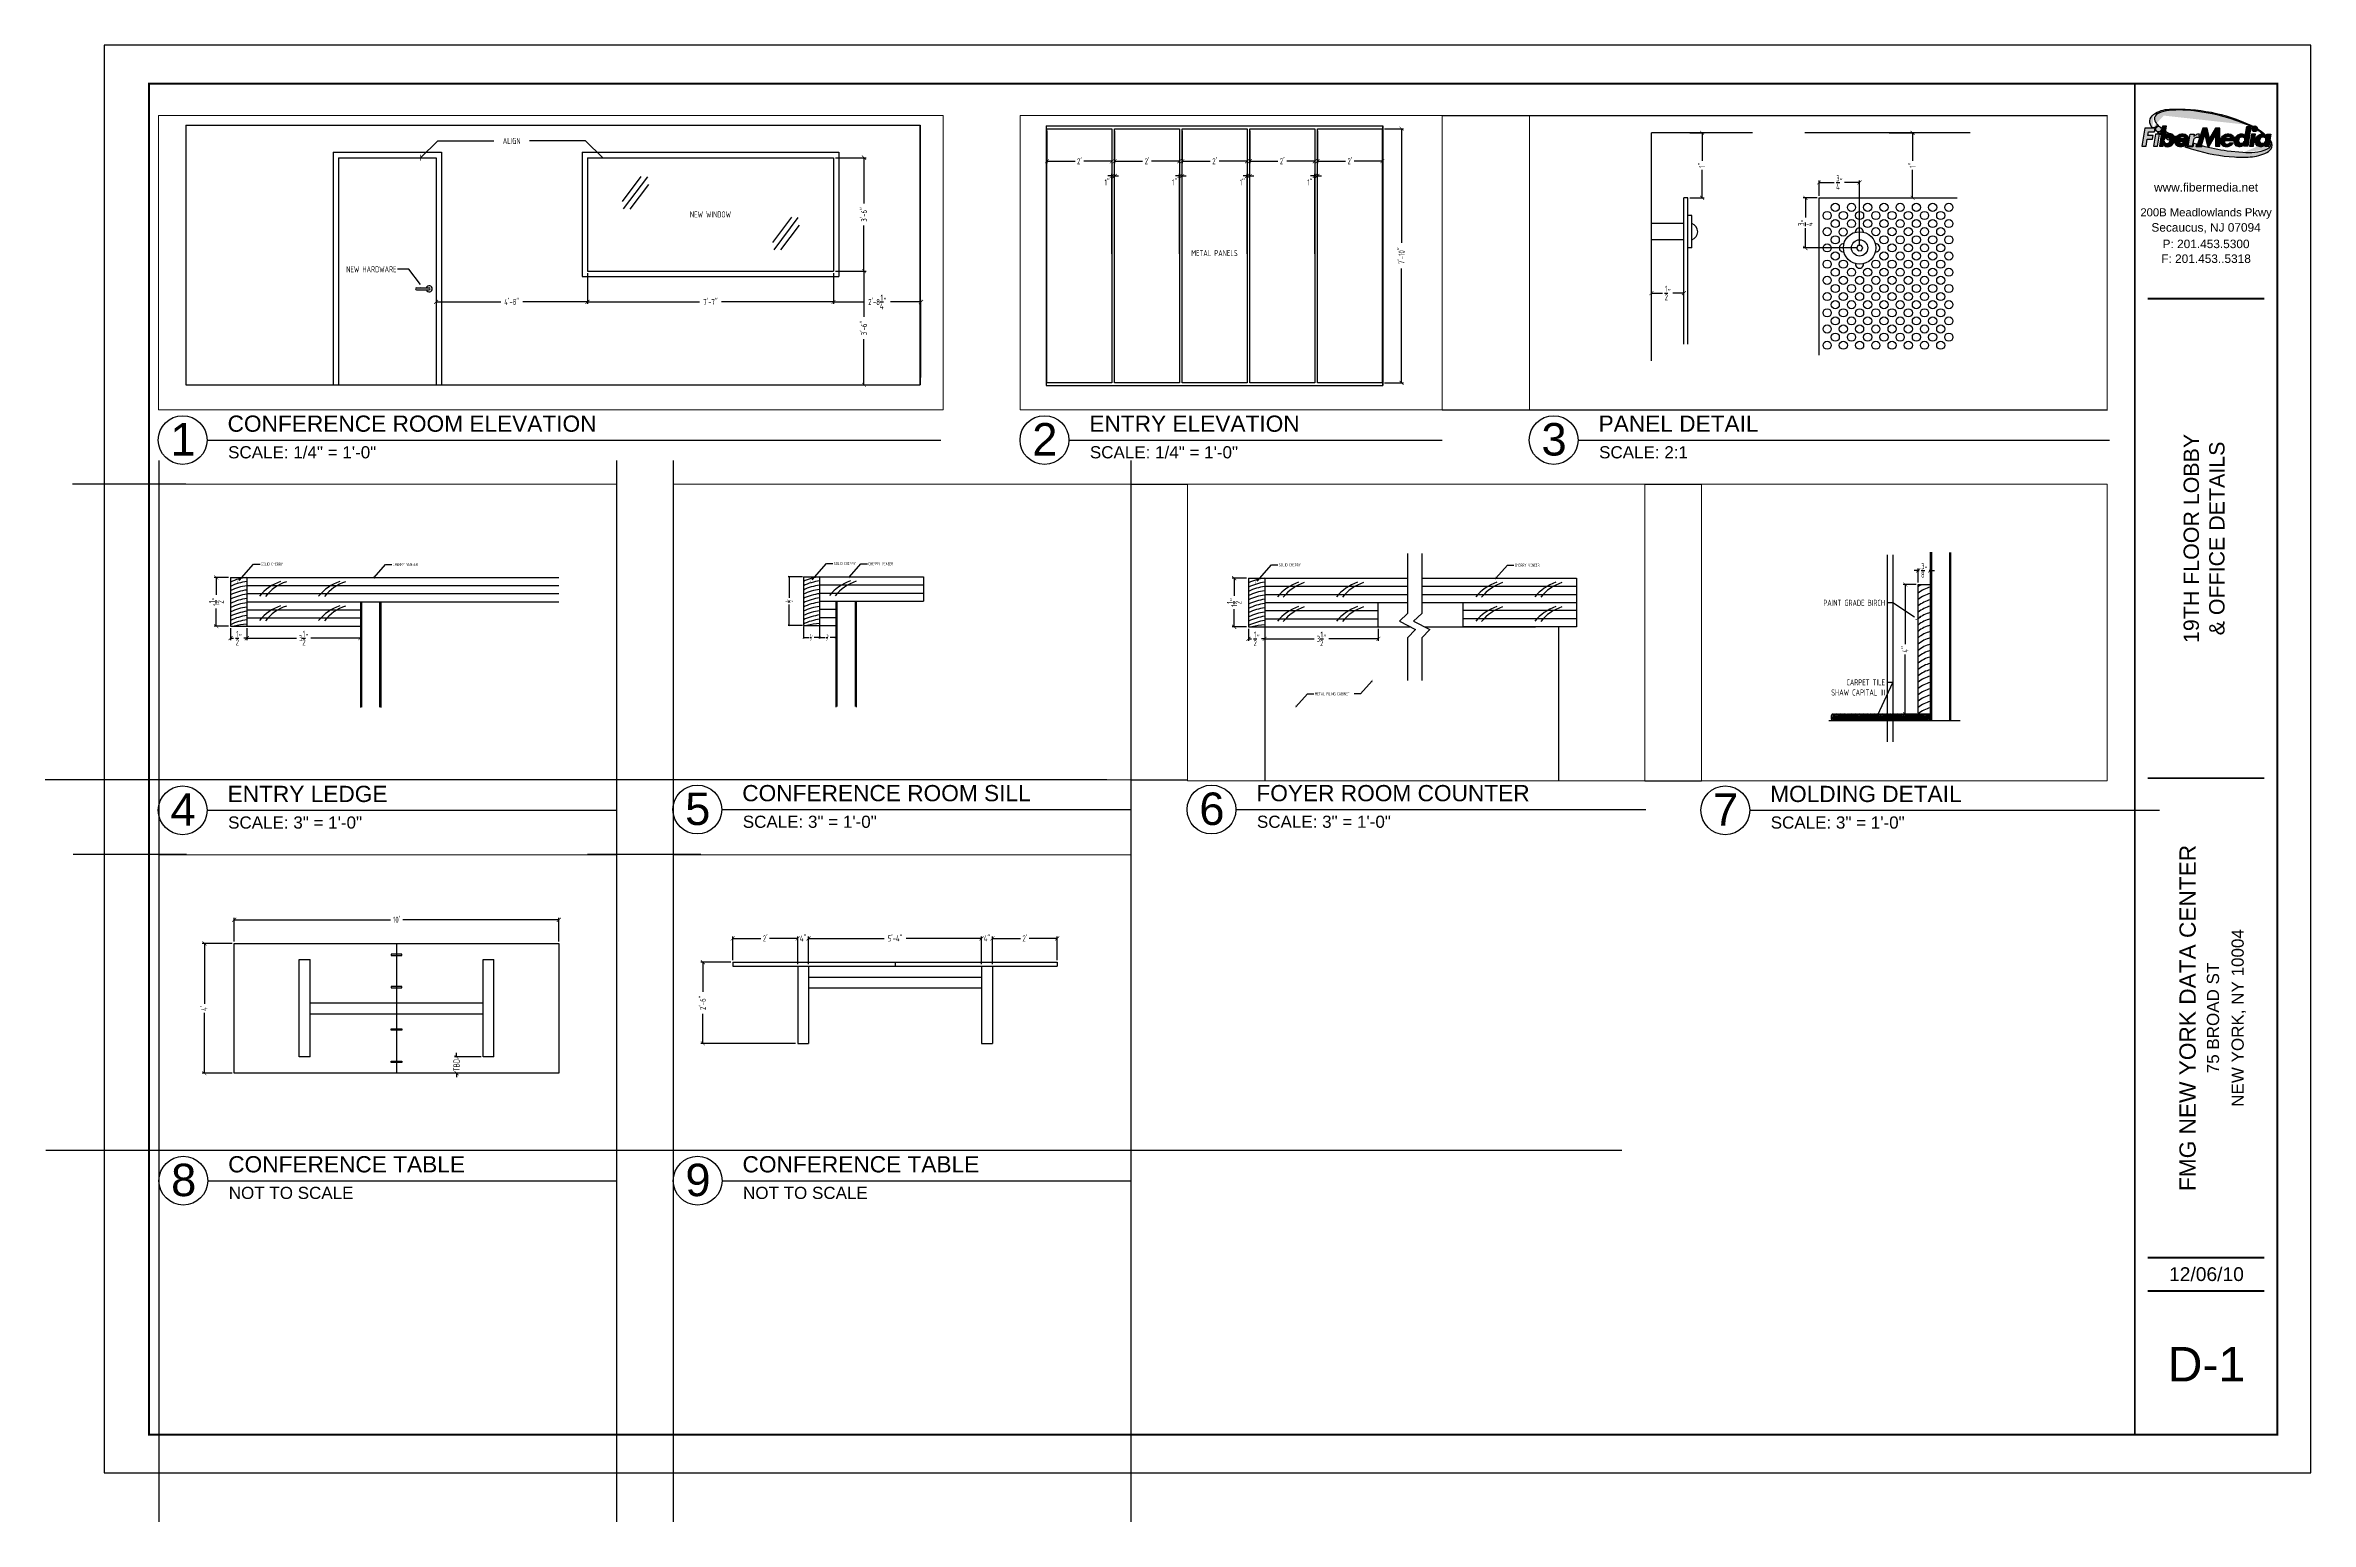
# Paper-space layout 'Lobby Details' of a CAD drawing. Header units: inches. Extents: x -0.5 to 17, y -24.4 to -13.
# The model-space entities are those that its viewports show. They can reach past a viewport. Long polylines and large blocks are cut down to what shows.
import ezdxf
from ezdxf.enums import TextEntityAlignment as Align

# ---------------------------------------------------------------- set-up
doc = ezdxf.new("R2010")
doc.units = ezdxf.units.IN
doc.header["$LTSCALE"] = 48
doc.header["$MEASUREMENT"] = 0
doc.header["$PDMODE"] = 3
doc.linetypes.add('HIDDEN', pattern=[0.2, 0.1, -0.1])
for name, color, linetype in [('A-ANNO-DIM', 5, 'Continuous'), ('A-ANNO-PS', 4, 'Continuous'), ('A-FLOR-MILL', 3, 'Continuous'), ('AG-TTL', 1, 'Continuous'), ('DET-DIM', 5, 'Continuous'), ('DET0', 1, 'Continuous'), ('DET1', 3, 'Continuous'), ('DET2', 13, 'Continuous'), ('DET3', 6, 'Continuous')]:
    doc.layers.add(name, color=color, linetype=linetype)
doc.styles.add('DIM', font='archquik.shx', dxfattribs={"width": 0.75})
doc.styles.get("Standard").update_dxf_attribs({"font": 'arial.ttf'})
doc.styles.add('TITLES', font='arial.ttf')
doc.styles.add('TITLES-3', font='arial.ttf')
doc.dimstyles.new('MJH', dxfattribs={"dimscale": 48, "dimtxt": 0.046875, "dimasz": 0.03125, "dimexe": 0.015625, "dimexo": 0.015625, "dimgap": 0.015625, "dimtad": 0, "dimzin": 0, "dimdsep": 46, "dimlunit": 4, "dimtxsty": 'DIM', "dimblk": 'ARCHTICK', "dimcen": 0.09375, "dimclrd": 5, "dimclre": 5, "dimclrt": 4, "dimadec": 0, "dimazin": 0, "dimtfac": 1, "dimtmove": 2, "dimatfit": 3, "dimldrblk": 'ARCHTICK', "dimfxl": 1, "dimtolj": 1, "dimtzin": 0, "dimarcsym": 0})
doc.dimstyles.new('MJH DETAIL', dxfattribs={"dimscale": 4, "dimtxt": 0.046875, "dimasz": 0.03125, "dimexe": 0.015625, "dimexo": 0.015625, "dimgap": 0.015625, "dimtad": 0, "dimdec": 3, "dimzin": 0, "dimdsep": 46, "dimlunit": 4, "dimtxsty": 'DIM', "dimblk": 'ARCHTICK', "dimcen": 0.09375, "dimclrd": 5, "dimclre": 5, "dimclrt": 4, "dimadec": 0, "dimazin": 0, "dimtfac": 1, "dimtdec": 3, "dimtmove": 2, "dimatfit": 3, "dimldrblk": 'ARCHTICK', "dimfxl": 1, "dimtolj": 1, "dimtzin": 0, "dimarcsym": 0})

psp = doc.layouts.new('Lobby Details')

msp = doc.modelspace()

# ---------------------------------------------------------------- texts
at = {"layer": 'A-ANNO-DIM', "color": 4, "style": 'DIM'}
for s, insert, char_height, attachment_point in [('\\A1;NEW HARDWARE', (275699.8587, 273976.072), 2.25, 3), ('\\A1;SOLID CHERRY', (275692.1872, 273823.2228), 0.09375, 1), ('{\\Farchquik.shx;CHERRY VENEER}', (275699.455, 273823.2146), 0.09375, 1), ('{\\Farchquik.shx;METAL FILING CABINET}', (275693.2947, 273819.2463), 0.09375, 1), ('\\A1;SOLID CHERRY', (275692.1872, 273813.4802), 0.09375, 1), ('{\\Farchquik.shx;CHERRY VENEER}', (275696.2518, 273813.472), 0.09375, 1), ('\\A1;SOLID CHERRY', (275695.1872, 273802.5499), 0.09375, 1), ('{\\Farchquik.shx;CHERRY VENEER}', (275696.2518, 273802.5417), 0.09375, 1), ('{\\Farchquik.shx;METAL PANELS}', (275831.1469, 273766.3869), 2.25, 5)]:
    msp.add_mtext(s, dxfattribs=dict(at, insert=insert, char_height=char_height, attachment_point=attachment_point))
at = {"layer": 'A-ANNO-PS', "color": 4, "char_height": 2.25, "attachment_point": 5, "style": 'DIM'}
for s, insert in [('{\\Farchquik.shx;ALIGN}', (275742.4636, 274022.413)), ('{\\Farchquik.shx;NEW WINDOW}', (275815.9589, 273995.234))]:
    msp.add_mtext(s, dxfattribs=dict(at, insert=insert))
at = {"layer": 'DET-DIM', "color": 4, "char_height": 0.1875, "attachment_point": 3, "style": 'DIM'}
for s, insert in [('\\A1;PAINT GRADE BIRCH', (275710.3293, 273823.0177)), ('{\\Farchquik.shx;CARPET TILE\\PSHAW CAPITAL III}', (275710.3293, 273820.567))]:
    msp.add_mtext(s, dxfattribs=dict(at, insert=insert))

# ---------------------------------------------------------------- blocks, each defined once
blk = doc.blocks.new('A$C0594215C')
h = blk.add_hatch(color=252)
edge = h.paths.add_edge_path()
edge.add_arc((0.171, -2.083), 1.994, 62.7894, 63.2238)
edge.add_line((1.069, -0.303), (1.072, -0.289))
edge.add_line((1.072, -0.289), (1.04, -0.289))
edge.add_arc((0.171, -2.083), 1.994, 64.1609, 72.4907)
edge.add_arc((-0.528, -3.968), 4.003, 71.0703, 84.8793)
edge.add_arc((-0.328, -2.37), 2.394, 86.2276, 94.9024)
edge.add_arc((-0.457, -0.695), 0.714, 96.0967, 112.5899)
edge.add_arc((-0.693, -0.152), 0.122, 108.3256, 226.6407)
edge.add_arc((0.069, 0.589), 1.185, 224.4633, 227.3059)
edge.add_arc((-0.737, -0.349), 0.0671, 87.7889, 157.4045)
edge.add_line((-0.799, -0.323), (-0.854, -0.323))
edge.add_arc((-0.739, -0.202), 0.167, 124.0419, 226.356, ccw=False)
edge.add_arc((-0.514, -0.508), 0.547, 90.8299, 125.5691, ccw=False)
edge.add_arc((-0.361, -3.311), 3.354, 64.9513, 92.7567, ccw=False)
edge.add_arc((0.704, -1.147), 0.944, 65.1656, 67.8969, ccw=False)
edge.add_arc((1.137, -0.342), 0.0628, 125.6608, 149.403)
h = blk.add_hatch(color=150)
h.paths.add_polyline_path([(-0.944, -0.473), (-0.933, -0.404), (-0.816, -0.404), (-0.804, -0.331), (-1.005, -0.331), (-1.062, -0.683), (-0.978, -0.683), (-0.955, -0.544), (-0.852, -0.544), (-0.841, -0.473)])
h.paths.add_polyline_path([(-0.832, -0.683), (-0.754, -0.683), (-0.716, -0.445), (-0.793, -0.445)])
h.paths.add_polyline_path([(-0.792, -0.349, 1), (-0.682, -0.349, 1)])
h.paths.add_polyline_path([(-0.048, -0.489), (-0.04, -0.445), (-0.12, -0.445), (-0.158, -0.683), (-0.079, -0.683), (-0.058, -0.555, -0.245072), (-0.016, -0.517, -0.204968), (0.045, -0.516), (0.055, -0.443, 0.148076), (0.012, -0.448, 0.095823)])
h = blk.add_hatch(color=252)
edge = h.paths.add_edge_path()
edge.add_arc((-0.558, -0.115), 0.361, 236.5401, 237.5629)
edge.add_arc((0.529, 1.413), 2.236, 235.0372, 235.8469)
edge.add_line((-0.726, -0.437), (-0.707, -0.437))
edge.add_line((-0.707, -0.437), (-0.709, -0.449))
edge.add_arc((0.529, 1.413), 2.236, 236.3711, 236.9146)
edge.add_line((-0.691, -0.46), (-0.679, -0.382))
edge.add_arc((-0.744, -0.338), 0.0793, 260.6469, 326.0635, ccw=False)
edge = h.paths.add_edge_path()
edge.add_arc((0.069, 0.589), 1.185, 236.2251, 239.4956)
edge.add_arc((-0.52, -0.542), 0.111, 96.4802, 110.1386)
edge.add_arc((-0.53, -0.548), 0.114, 104.3187, 127.9229)
edge.add_line((-0.6, -0.458), (-0.59, -0.396))
edge = h.paths.add_edge_path()
edge.add_arc((-0.271, -0.588), 0.163, 144.0048, 152.479)
edge.add_arc((-0.582, -0.547), 0.171, 11.729, 13.1612)
edge.add_arc((-0.519, -0.529), 0.105, 11.0202, 27.1121)
edge.add_arc((0.145, 0.636), 1.254, 242.9463, 244.1288)
edge = h.paths.add_edge_path()
edge.add_arc((0.529, 1.408), 2.236, 239.9159, 242.2112)
edge.add_arc((-0.579, -0.56), 0.0667, 350.7832, 372.2464)
edge.add_arc((-0.558, -0.564), 0.0479, 22.6194, 62.361)
edge.add_arc((-0.559, -0.608), 0.0898, 75.1488, 106.0788)
edge.add_arc((-0.539, -0.601), 0.0905, 119.4301, 125.3108)
edge = h.paths.add_edge_path()
edge.add_line((-0.156, -0.589), (-0.329, -0.589))
edge.add_line((-0.329, -0.589), (-0.329, -0.609))
edge.add_arc((-0.29, -0.583), 0.0473, 213.887, 332.846)
edge.add_line((-0.248, -0.604), (-0.158, -0.604))
edge.add_line((-0.158, -0.604), (-0.156, -0.589))
edge = h.paths.add_edge_path()
edge.add_line((0.113, -0.675), (0.106, -0.696))
edge.add_line((0.106, -0.696), (-0.006, -0.696))
edge.add_line((-0.006, -0.696), (0.011, -0.645))
edge.add_arc((1.201, 3.259), 4.081, 252.0637, 253.0564, ccw=False)
edge.add_line((-0.056, -0.624), (-0.068, -0.696))
edge.add_line((-0.068, -0.696), (-0.173, -0.696))
edge.add_line((-0.173, -0.696), (-0.162, -0.627))
edge.add_arc((-0.281, -0.571), 0.131, 293.8965, 334.8573, ccw=False)
edge.add_arc((0.529, 1.413), 2.236, 250.2161, 254.8022)
edge.add_arc((0.929, 2.388), 3.284, 252.5363, 266.76)
edge.add_arc((0.896, 1.992), 2.887, 266.9601, 273.0399)
edge.add_arc((0.997, -0.05), 0.842, 273.5404, 296.6494)
edge.add_arc((1.319, -0.656), 0.157, 290.9961, 398.7429)
edge.add_line((1.441, -0.558), (1.437, -0.584))
edge.add_arc((1.338, -0.636), 0.112, -74.7907, 27.4974, ccw=False)
edge.add_arc((1.022, 0.074), 0.887, 262.5246, 292.9024, ccw=False)
edge.add_line((0.907, -0.806), (0.601, -0.778))
edge.add_arc((1.201, 3.259), 4.081, 254.5373, 261.5451, ccw=False)
h = blk.add_hatch(color=150)
h.paths.add_polyline_path([(-0.464, -0.651, 0.242231), (-0.43, -0.511, 0.229234), (-0.477, -0.448, 0.198165), (-0.556, -0.445, 0.157245), (-0.611, -0.479), (-0.581, -0.292), (-0.656, -0.292), (-0.719, -0.683), (-0.644, -0.683), (-0.637, -0.643, 0.218493), (-0.598, -0.685, 0.192269), (-0.529, -0.685, 0.152836)])
h.paths.add_polyline_path([(-0.539, -0.618, -0.348779), (-0.621, -0.606, -0.308396), (-0.619, -0.538, -0.10989), (-0.587, -0.51, -0.140323), (-0.533, -0.509, -0.182468), (-0.506, -0.538, -0.152595), (-0.51, -0.582, -0.194321)], flags=16)
h = blk.add_hatch(color=150)
h.paths.add_polyline_path([(-0.342, -0.613), (-0.342, -0.576), (-0.161, -0.576, 0.340467), (-0.189, -0.464, 0.506645), (-0.414, -0.547, 0.158656), (-0.407, -0.643, 0.157691), (-0.353, -0.687, 0.137177), (-0.255, -0.687, 0.243345), (-0.172, -0.617), (-0.241, -0.617, -0.54938)])
h.paths.add_polyline_path([(-0.339, -0.534, -0.526598), (-0.237, -0.499, -0.268692), (-0.224, -0.534)], flags=16)
blk.add_hatch(color=7).paths.add_polyline_path([(0.455, -0.331), (0.372, -0.331), (0.258, -0.533), (0.213, -0.331), (0.129, -0.331), (0.012, -0.683), (0.097, -0.683), (0.164, -0.462), (0.218, -0.683), (0.251, -0.683), (0.376, -0.465), (0.371, -0.683), (0.455, -0.683)])
h = blk.add_hatch(color=7)
h.paths.add_polyline_path([(0.701, -0.464, 0.506645), (0.477, -0.547, 0.158656), (0.483, -0.643, 0.157691), (0.538, -0.687, 0.137177), (0.635, -0.687, 0.243345), (0.719, -0.617), (0.65, -0.617, -0.54938), (0.548, -0.613), (0.548, -0.576), (0.729, -0.576, 0.340467)])
h.paths.add_polyline_path([(0.671, -0.534), (0.556, -0.534, -0.526598), (0.658, -0.499, -0.268692)], flags=16)
h = blk.add_hatch(color=256)
h.paths.add_polyline_path([(1.063, -0.296), (0.983, -0.296), (0.954, -0.481, 0.166083), (0.913, -0.446, 0.192269), (0.844, -0.446, 0.130237), (0.782, -0.485, 0.276075), (0.745, -0.619, 0.229234), (0.792, -0.683, 0.161259), (0.878, -0.688, 0.125212), (0.928, -0.65), (0.923, -0.683), (1.003, -0.683)])
h.paths.add_polyline_path([(0.936, -0.524, -0.304796), (0.935, -0.592, -0.111952), (0.902, -0.621, -0.140323), (0.848, -0.622, -0.182468), (0.822, -0.593, -0.152595), (0.825, -0.549, -0.194321), (0.855, -0.513, -0.348779)], flags=16)
h = blk.add_hatch(color=7)
h.paths.add_polyline_path([(1.154, -0.445), (1.074, -0.445), (1.037, -0.683), (1.117, -0.683)])
h.paths.add_polyline_path([(1.082, -0.342, 1), (1.192, -0.342, 1)])
h = blk.add_hatch(color=256)
h.paths.add_polyline_path([(1.324, -0.446, 0.192269), (1.255, -0.446, 0.130237), (1.193, -0.485, 0.276075), (1.156, -0.619, 0.229234), (1.203, -0.683, 0.161259), (1.289, -0.688, 0.125212), (1.339, -0.65), (1.334, -0.683), (1.414, -0.683), (1.451, -0.445), (1.371, -0.445), (1.366, -0.481, 0.166083)])
h.paths.add_polyline_path([(1.348, -0.524, -0.308396), (1.346, -0.593, -0.10989), (1.314, -0.621, -0.140323), (1.26, -0.622, -0.182468), (1.233, -0.593, -0.152595), (1.237, -0.549, -0.194321), (1.266, -0.513, -0.348779)], flags=16)
h = blk.add_hatch(color=252)
edge = h.paths.add_edge_path()
edge.add_arc((1.295, -0.524), 0.0907, 68.3504, 69.0893)
edge.add_arc((1.29, -0.533), 0.101, 68.267, 96.4055)
edge.add_line((1.278, -0.433), (1.249, -0.406))
edge.add_arc((0.171, -2.083), 1.994, 57.274, 59.1837)
edge.add_arc((1.137, -0.342), 0.0628, 332.5702, 357.8214)
edge.add_arc((0.704, -1.147), 0.944, 48.5824, 58.3167, ccw=False)
blk.add_line((1.334, -0.683), (1.414, -0.683))
at = {"color": 252}
for points in [[(1.083, -0.31, 0.001895), (1.069, -0.303), (1.072, -0.289), (1.04, -0.289, 0.036362), (0.771, -0.182, 0.060326), (-0.17, 0.019, 0.037869), (-0.532, 0.015, 0.07209), (-0.731, -0.035, 0.567589), (-0.777, -0.241, 0.012404), (-0.734, -0.282, 0.313456), (-0.799, -0.323), (-0.854, -0.323, -0.478659), (-0.832, -0.063, -0.15275), (-0.522, 0.039, -0.121923), (1.059, -0.273, -0.011918), (1.1, -0.291, 0.103967)], [(-0.757, -0.416, 0.004463), (-0.752, -0.419, 0.003533), (-0.726, -0.437), (-0.707, -0.437), (-0.709, -0.449, 0.002372), (-0.691, -0.46), (-0.679, -0.382, -0.293447)], [(-0.59, -0.396, 0.014271), (-0.532, -0.432, 0.059667), (-0.558, -0.438, 0.103358), (-0.6, -0.458)], [(1.328, -0.44, 0.003224), (1.327, -0.439, 0.123398), (1.278, -0.433), (1.249, -0.406, 0.008333), (1.193, -0.371, 0.110627), (1.2, -0.344, -0.042499)], [(-0.591, -0.527, 0.010016), (-0.513, -0.57, 0.093926), (-0.514, -0.546, 0.175165), (-0.536, -0.522, 0.135783), (-0.584, -0.522, 0.025665)], [(-0.403, -0.492, 0.036993), (-0.415, -0.513, 0.006249), (-0.416, -0.509, 0.07033), (-0.426, -0.481, 0.00516)], [(-0.156, -0.589), (-0.329, -0.589), (-0.329, -0.609, 0.57131), (-0.248, -0.604), (-0.158, -0.604)], [(0.113, -0.675), (0.106, -0.696), (-0.006, -0.696), (0.011, -0.645, -0.004332), (-0.056, -0.624), (-0.068, -0.696), (-0.173, -0.696), (-0.162, -0.627, -0.180653), (-0.227, -0.691, 0.020013), (-0.057, -0.745, 0.062143), (0.743, -0.891, 0.026534), (1.049, -0.891, 0.101175), (1.375, -0.803, 0.508135), (1.441, -0.558), (1.437, -0.584, -0.47852), (1.368, -0.744, -0.13333), (0.907, -0.806), (0.601, -0.778, -0.030587)]]:
    blk.add_lwpolyline(points, format="xyb", close=True, dxfattribs=at)
at = {"color": 150}
for points in [[(-1.062, -0.683), (-0.978, -0.683), (-0.955, -0.544), (-0.852, -0.544), (-0.841, -0.473), (-0.944, -0.473), (-0.933, -0.404), (-0.816, -0.404), (-0.804, -0.331), (-1.005, -0.331), (-1.062, -0.683)], [(-0.754, -0.683), (-0.716, -0.445), (-0.793, -0.445), (-0.832, -0.683)]]:
    blk.add_lwpolyline(points, close=True, dxfattribs=at)
for points in [[(-0.611, -0.479), (-0.581, -0.292), (-0.656, -0.292), (-0.719, -0.683), (-0.644, -0.683), (-0.637, -0.643, 0.218493), (-0.598, -0.685, 0.192269), (-0.529, -0.685, 0.152836), (-0.464, -0.651, 0.242231), (-0.43, -0.511, 0.229234), (-0.477, -0.448, 0.198165), (-0.556, -0.445, 0.162283), (-0.612, -0.481)], [(-0.618, -0.476, 0.000165), (-0.618, -0.476, 0.000165)]]:
    blk.add_lwpolyline(points, format="xyb", dxfattribs=at)
for points in [[(-0.241, -0.617), (-0.172, -0.617, -0.243345), (-0.255, -0.687, -0.137177), (-0.353, -0.687, -0.157691), (-0.407, -0.643, -0.158656), (-0.414, -0.547, -0.506645), (-0.189, -0.464, -0.340467), (-0.161, -0.576), (-0.342, -0.576), (-0.342, -0.613, 0.54938)], [(-0.621, -0.606, 0.348779), (-0.539, -0.618, 0.194321), (-0.51, -0.582, 0.152595), (-0.506, -0.538, 0.182468), (-0.533, -0.509, 0.140323), (-0.587, -0.51, 0.111952), (-0.619, -0.539, 0.304796)], [(-0.237, -0.499, -0.268692), (-0.224, -0.534), (-0.339, -0.534, -0.526598)], [(-0.079, -0.683), (-0.158, -0.683), (-0.12, -0.445), (-0.04, -0.445), (-0.048, -0.489, -0.093592), (0.01, -0.449, -0.153751), (0.055, -0.443), (0.045, -0.516, 0.204968), (-0.016, -0.517, 0.245072), (-0.058, -0.555)]]:
    blk.add_lwpolyline(points, format="xyb", close=True, dxfattribs=at)
at = {"color": 7}
blk.add_lwpolyline([(0.455, -0.683), (0.455, -0.331), (0.372, -0.331), (0.258, -0.533), (0.213, -0.331), (0.129, -0.331), (0.012, -0.683), (0.097, -0.683), (0.164, -0.462), (0.218, -0.683), (0.251, -0.683), (0.376, -0.465), (0.371, -0.683), (0.455, -0.683)], dxfattribs=at)
for points in [[(0.65, -0.617), (0.719, -0.617, -0.243345), (0.635, -0.687, -0.137177), (0.538, -0.687, -0.157691), (0.483, -0.643, -0.158656), (0.477, -0.547, -0.506645), (0.701, -0.464, -0.340467), (0.729, -0.576), (0.548, -0.576), (0.548, -0.613, 0.54938)], [(0.954, -0.481), (0.983, -0.296), (1.063, -0.296), (1.003, -0.683), (0.923, -0.683), (0.928, -0.65, -0.125212), (0.878, -0.688, -0.161259), (0.792, -0.683, -0.229234), (0.745, -0.619, -0.276075), (0.782, -0.485, -0.130237), (0.844, -0.446, -0.192269), (0.913, -0.446, -0.166083)], [(0.658, -0.499, -0.268692), (0.671, -0.534), (0.556, -0.534, -0.526598)], [(0.936, -0.524, 0.348779), (0.855, -0.513, 0.194321), (0.825, -0.549, 0.152595), (0.822, -0.593, 0.182468), (0.848, -0.622, 0.140323), (0.902, -0.621, 0.111952), (0.935, -0.592, 0.304796)]]:
    blk.add_lwpolyline(points, format="xyb", close=True, dxfattribs=at)
for points in [[(1.371, -0.445), (1.451, -0.445), (1.414, -0.683), (1.334, -0.683), (1.339, -0.65, -0.125212), (1.289, -0.688, -0.161259), (1.203, -0.683, -0.229234), (1.156, -0.619, -0.276075), (1.193, -0.485, -0.130237), (1.255, -0.446, -0.192269), (1.324, -0.446, -0.166083), (1.366, -0.481)], [(1.348, -0.524, 0.348779), (1.266, -0.513, 0.194321), (1.237, -0.549, 0.152595), (1.233, -0.593, 0.182468), (1.26, -0.622, 0.140323), (1.314, -0.621, 0.111952), (1.346, -0.592, 0.304796)]]:
    blk.add_lwpolyline(points, format="xyb", close=True)
blk.add_lwpolyline([(1.074, -0.445), (1.037, -0.683), (1.117, -0.683), (1.154, -0.445)], close=True, dxfattribs=at)
at = {"color": 252}
blk.add_lwpolyline([(1.431, -0.574, 0.012864), (1.428, -0.569)], format="xyb", dxfattribs=at)
at = {"color": 150}
blk.add_circle((-0.737, -0.349), 0.0551, dxfattribs=at)
at = {"color": 7}
blk.add_circle((1.137, -0.342), 0.0551, dxfattribs=at)
blk = doc.blocks.new('FMG 11x17')
at = {"color": 5, "const_width": 0.0148}
blk.add_lwpolyline([(0.347, -23.705), (15.645, -23.705), (15.645, -13.295), (0.347, -13.295)], close=True, dxfattribs=at)
for points in [[(15.645, -23.705), (16.743, -23.705), (16.743, -13.295), (15.645, -13.295)], [(16.643, -14.952), (15.745, -14.952)], [(16.643, -18.647), (15.745, -18.647)], [(16.643, -22.343), (15.745, -22.343)], [(16.643, -22.598), (15.745, -22.598)]]:
    blk.add_lwpolyline(points, dxfattribs=at)
at = {"xscale": 0.3953900133538824, "yscale": 0.3953900133538824, "zscale": 0.3953900133538824}
blk.add_blockref('A$C0594215C', (16.119, -13.508), dxfattribs=at)
at = {"layer": 'AG-TTL', "style": 'TITLES'}
for s, height, p in [('www.fibermedia.net', 0.06533, (16.194, -14.127)), ('200B Meadlowlands Pkwy', 0.06207, (16.194, -14.318)), ('Secaucus, NJ 07094', 0.06533, (16.194, -14.436)), ('F: 201.453..5318', 0.06533, (16.194, -14.677)), ('P: 201.453.5300', 0.06533, (16.194, -14.563))]:
    blk.add_text(s, height=height, dxfattribs=at).set_placement(p, align=Align.CENTER)
at = {"layer": 'AG-TTL'}
for tag, height, style, p in [('SHEETNAME1', 0.118, 'TITLES-3', (16.139, -16.8)), ('SHEETNAME2', 0.118, 'TITLES-3', (16.336, -16.8)), ('SHEETNAME3', 0.118, 'TITLES-3', (16.518, -16.8)), ('BUILDINGNAME', 0.125, 'TITLES', (16.114, -20.495)), ('BUILDINGADDRESS', 0.0938, 'TITLES', (16.294, -20.495)), ('BUILDINGADDRESS2', 0.0938, 'TITLES', (16.484, -20.495))]:
    blk.add_attdef(tag, text='', height=height, rotation=90, dxfattribs=dict(at, style=style)).set_placement(p, align=Align.CENTER)
at = {"layer": 'AG-TTL', "style": 'TITLES-3'}
for tag, height, p in [('DATE', 0.106, (16.197, -22.469)), ('SHEET', 0.266, (16.197, -23.163))]:
    blk.add_attdef(tag, text='', height=height, dxfattribs=at).set_placement(p, align=Align.MIDDLE_CENTER)
blk = doc.blocks.new('DETAIL Marker')
at = {"layer": 'A-ANNO-PS'}
blk.add_lwpolyline([(0.188, 0), (2.829, 0)], dxfattribs=at)
blk.add_circle((0, 0), 0.188, dxfattribs=at)
blk.add_attdef('TITLE', (0.346, 0.064), '', height=0.125, dxfattribs=at)
blk.add_attdef('NUM', text='', height=0.25, dxfattribs=at).set_placement((0.003, 0.006), align=Align.MIDDLE_CENTER)
blk.add_attdef('SCALE', text='', height=0.0938, dxfattribs=at).set_placement((0.35, -0.094), align=Align.MIDDLE_LEFT)
blk = doc.blocks.new('_ArchTick')
at = {"color": 0, "linetype": 'ByBlock', "const_width": 0.15}
blk.add_lwpolyline([(-0.5, -0.5), (0.5, 0.5)], dxfattribs=at)
blk = doc.blocks.new('*D110')
at = {"layer": 'A-ANNO-DIM', "color": 5, "lineweight": -2, "transparency": 16777216}
for p, q in [((275862.209, 273974.234), (275873.479, 273974.234)), ((275872.729, 273974.234), (275872.729, 273957.319)), ((275872.729, 273932.234), (275872.729, 273949.149)), ((275862.209, 273932.234), (275873.479, 273932.234))]:
    blk.add_line(p, q, dxfattribs=at)
at = {"layer": 'DEFPOINTS', "color": 0, "transparency": 16777216}
for p in [(275861.459, 273974.234), (275861.459, 273932.234), (275872.729, 273932.234)]:
    blk.add_point(p, dxfattribs=at)
at = {"layer": 'A-ANNO-DIM', "color": 5, "lineweight": -2, "transparency": 16777216, "xscale": 1.5, "yscale": 1.5, "zscale": 1.5}
for p, rotation in [((275872.729, 273974.234), 90), ((275872.729, 273932.234), 270)]:
    blk.add_blockref('_ArchTick', p, dxfattribs=dict(at, rotation=rotation))
at = {"layer": 'A-ANNO-DIM', "color": 4, "transparency": 16777216, "insert": (275872.729, 273953.234), "char_height": 2.25, "attachment_point": 5, "rotation": 90, "style": 'DIM'}
blk.add_mtext('\\A1;3\'-6"', dxfattribs=at)
blk = doc.blocks.new('*D111')
at = {"layer": 'A-ANNO-DIM', "color": 5, "lineweight": -2, "transparency": 16777216}
for p, q in [((275862.209, 274016.234), (275873.479, 274016.234)), ((275872.729, 274016.234), (275872.729, 273999.319)), ((275872.729, 273974.234), (275872.729, 273991.149)), ((275862.209, 273974.234), (275873.479, 273974.234))]:
    blk.add_line(p, q, dxfattribs=at)
at = {"layer": 'DEFPOINTS', "color": 0, "transparency": 16777216}
for p in [(275861.459, 274016.234), (275872.729, 274016.234), (275861.459, 273974.234)]:
    blk.add_point(p, dxfattribs=at)
at = {"layer": 'A-ANNO-DIM', "color": 5, "lineweight": -2, "transparency": 16777216, "xscale": 1.5, "yscale": 1.5, "zscale": 1.5}
for p, rotation in [((275872.729, 274016.234), 90), ((275872.729, 273974.234), 270)]:
    blk.add_blockref('_ArchTick', p, dxfattribs=dict(at, rotation=rotation))
at = {"layer": 'A-ANNO-DIM', "color": 4, "transparency": 16777216, "insert": (275872.729, 273995.234), "char_height": 2.25, "attachment_point": 5, "rotation": 90, "style": 'DIM'}
blk.add_mtext('\\A1;3\'-6"', dxfattribs=at)
blk = doc.blocks.new('*D112')
at = {"layer": 'A-ANNO-DIM', "color": 5, "lineweight": -2, "transparency": 16777216}
for p, q in [((275861.459, 273973.484), (275861.459, 273962.12)), ((275893.795, 273934.896), (275893.795, 273963.62)), ((275861.459, 273962.87), (275872.698, 273962.87)), ((275893.795, 273962.87), (275882.555, 273962.87))]:
    blk.add_line(p, q, dxfattribs=at)
at = {"layer": 'DEFPOINTS', "color": 0, "transparency": 16777216}
for p in [(275861.459, 273974.234), (275861.459, 273962.87), (275893.795, 273934.146)]:
    blk.add_point(p, dxfattribs=at)
at = {"layer": 'A-ANNO-DIM', "color": 5, "lineweight": -2, "transparency": 16777216, "xscale": 1.5, "yscale": 1.5, "zscale": 1.5, "rotation": 180}
blk.add_blockref('_ArchTick', (275861.459, 273962.87), dxfattribs=at)
at = {"layer": 'A-ANNO-DIM', "color": 5, "lineweight": -2, "transparency": 16777216, "xscale": 1.5, "yscale": 1.5, "zscale": 1.5}
blk.add_blockref('_ArchTick', (275893.795, 273962.87), dxfattribs=at)
at = {"layer": 'A-ANNO-DIM', "color": 4, "transparency": 16777216, "insert": (275877.627, 273962.87), "char_height": 2.25, "attachment_point": 5, "style": 'DIM'}
blk.add_mtext('\\A1;2\'-8{\\H1.000000x;\\S1/4;}"', dxfattribs=at)
blk = doc.blocks.new('*D113')
at = {"layer": 'A-ANNO-DIM', "color": 5, "lineweight": -2, "transparency": 16777216}
for p, q in [((275770.459, 273973.484), (275770.459, 273962.12)), ((275861.459, 273973.484), (275861.459, 273962.12)), ((275770.459, 273962.87), (275811.874, 273962.87)), ((275861.459, 273962.87), (275820.044, 273962.87))]:
    blk.add_line(p, q, dxfattribs=at)
at = {"layer": 'DEFPOINTS', "color": 0, "transparency": 16777216}
for p in [(275770.459, 273974.234), (275861.459, 273974.234), (275770.459, 273962.87)]:
    blk.add_point(p, dxfattribs=at)
at = {"layer": 'A-ANNO-DIM', "color": 5, "lineweight": -2, "transparency": 16777216, "xscale": 1.5, "yscale": 1.5, "zscale": 1.5, "rotation": 180}
blk.add_blockref('_ArchTick', (275770.459, 273962.87), dxfattribs=at)
at = {"layer": 'A-ANNO-DIM', "color": 5, "lineweight": -2, "transparency": 16777216, "xscale": 1.5, "yscale": 1.5, "zscale": 1.5}
blk.add_blockref('_ArchTick', (275861.459, 273962.87), dxfattribs=at)
at = {"layer": 'A-ANNO-DIM', "color": 4, "transparency": 16777216, "insert": (275815.959, 273962.87), "char_height": 2.25, "attachment_point": 5, "style": 'DIM'}
blk.add_mtext('\\A1;7\'-7"', dxfattribs=at)
blk = doc.blocks.new('*D114')
at = {"layer": 'A-ANNO-DIM', "color": 5, "lineweight": -2, "transparency": 16777216}
for p, q in [((275714.468, 273973.484), (275714.468, 273962.12)), ((275770.459, 273973.484), (275770.459, 273962.12)), ((275714.468, 273962.87), (275738.379, 273962.87)), ((275770.459, 273962.87), (275746.548, 273962.87))]:
    blk.add_line(p, q, dxfattribs=at)
at = {"layer": 'DEFPOINTS', "color": 0, "transparency": 16777216}
for p in [(275714.468, 273974.234), (275770.459, 273974.234), (275714.468, 273962.87)]:
    blk.add_point(p, dxfattribs=at)
at = {"layer": 'A-ANNO-DIM', "color": 5, "lineweight": -2, "transparency": 16777216, "xscale": 1.5, "yscale": 1.5, "zscale": 1.5, "rotation": 180}
blk.add_blockref('_ArchTick', (275714.468, 273962.87), dxfattribs=at)
at = {"layer": 'A-ANNO-DIM', "color": 5, "lineweight": -2, "transparency": 16777216, "xscale": 1.5, "yscale": 1.5, "zscale": 1.5}
blk.add_blockref('_ArchTick', (275770.459, 273962.87), dxfattribs=at)
at = {"layer": 'A-ANNO-DIM', "color": 4, "transparency": 16777216, "insert": (275742.464, 273962.87), "char_height": 2.25, "attachment_point": 5, "style": 'DIM'}
blk.add_mtext('\\A1;4\'-8"', dxfattribs=at)
blk = doc.blocks.new('*D115')
at = {"layer": 'A-ANNO-DIM', "color": 5, "lineweight": -2, "transparency": 16777216}
for p, q in [((275769.209, 273811.635), (275769.209, 273799.603)), ((275793.209, 273811.635), (275793.209, 273799.603)), ((275769.209, 273800.353), (275779.575, 273800.353)), ((275793.209, 273800.353), (275782.843, 273800.353))]:
    blk.add_line(p, q, dxfattribs=at)
at = {"layer": 'DEFPOINTS', "color": 0, "transparency": 16777216}
for p in [(275769.209, 273812.385), (275793.209, 273812.385), (275793.209, 273800.353)]:
    blk.add_point(p, dxfattribs=at)
at = {"layer": 'A-ANNO-DIM', "color": 5, "lineweight": -2, "transparency": 16777216, "xscale": 1.5, "yscale": 1.5, "zscale": 1.5, "rotation": 180}
blk.add_blockref('_ArchTick', (275769.209, 273800.353), dxfattribs=at)
at = {"layer": 'A-ANNO-DIM', "color": 5, "lineweight": -2, "transparency": 16777216, "xscale": 1.5, "yscale": 1.5, "zscale": 1.5}
blk.add_blockref('_ArchTick', (275793.209, 273800.353), dxfattribs=at)
at = {"layer": 'A-ANNO-DIM', "color": 4, "transparency": 16777216, "insert": (275781.209, 273800.353), "char_height": 2.25, "attachment_point": 5, "style": 'DIM'}
blk.add_mtext("\\A1;2'", dxfattribs=at)
blk = doc.blocks.new('*D116')
at = {"layer": 'A-ANNO-DIM', "color": 5, "lineweight": -2, "transparency": 16777216}
for p, q in [((275893.959, 273812.385), (275901.08, 273812.385)), ((275900.33, 273812.385), (275900.33, 273770.113)), ((275900.33, 273718.385), (275900.33, 273760.658)), ((275893.959, 273718.385), (275901.08, 273718.385))]:
    blk.add_line(p, q, dxfattribs=at)
at = {"layer": 'DEFPOINTS', "color": 0, "transparency": 16777216}
for p in [(275893.209, 273812.385), (275893.209, 273718.385), (275900.33, 273718.385)]:
    blk.add_point(p, dxfattribs=at)
at = {"layer": 'A-ANNO-DIM', "color": 5, "lineweight": -2, "transparency": 16777216, "xscale": 1.5, "yscale": 1.5, "zscale": 1.5}
for p, rotation in [((275900.33, 273812.385), 90), ((275900.33, 273718.385), 270)]:
    blk.add_blockref('_ArchTick', p, dxfattribs=dict(at, rotation=rotation))
at = {"layer": 'A-ANNO-DIM', "color": 4, "transparency": 16777216, "insert": (275900.33, 273765.385), "char_height": 2.25, "attachment_point": 5, "rotation": 90, "style": 'DIM'}
blk.add_mtext('\\A1;7\'-10"', dxfattribs=at)
blk = doc.blocks.new('*D117')
at = {"layer": 'A-ANNO-DIM', "color": 5, "lineweight": -2, "transparency": 16777216}
for p, q in [((275793.209, 273766.135), (275793.209, 273795.647)), ((275794.209, 273766.135), (275794.209, 273795.647)), ((275793.209, 273794.897), (275791.709, 273794.897)), ((275793.209, 273794.897), (275794.209, 273794.897)), ((275794.209, 273794.897), (275795.709, 273794.897))]:
    blk.add_line(p, q, dxfattribs=at)
at = {"layer": 'DEFPOINTS', "color": 0, "transparency": 16777216}
for p in [(275794.209, 273794.897), (275793.209, 273765.385), (275794.209, 273765.385)]:
    blk.add_point(p, dxfattribs=at)
at = {"layer": 'A-ANNO-DIM', "color": 5, "lineweight": -2, "transparency": 16777216, "xscale": 1.5, "yscale": 1.5, "zscale": 1.5}
blk.add_blockref('_ArchTick', (275793.209, 273794.897), dxfattribs=at)
at = {"layer": 'A-ANNO-DIM', "color": 5, "lineweight": -2, "transparency": 16777216, "xscale": 1.5, "yscale": 1.5, "zscale": 1.5, "rotation": 180}
blk.add_blockref('_ArchTick', (275794.209, 273794.897), dxfattribs=at)
at = {"layer": 'A-ANNO-DIM', "color": 4, "transparency": 16777216, "insert": (275791.427, 273792.519), "char_height": 2.25, "attachment_point": 5, "style": 'DIM'}
blk.add_mtext('\\A1;1"', dxfattribs=at)
blk = doc.blocks.new('*D118')
at = {"layer": 'A-ANNO-DIM', "color": 5, "lineweight": -2, "transparency": 16777216}
for p, q in [((275794.209, 273811.635), (275794.209, 273799.603)), ((275818.209, 273811.635), (275818.209, 273799.603)), ((275794.209, 273800.353), (275804.575, 273800.353)), ((275818.209, 273800.353), (275807.843, 273800.353))]:
    blk.add_line(p, q, dxfattribs=at)
at = {"layer": 'DEFPOINTS', "color": 0, "transparency": 16777216}
for p in [(275794.209, 273812.385), (275818.209, 273812.385), (275818.209, 273800.353)]:
    blk.add_point(p, dxfattribs=at)
at = {"layer": 'A-ANNO-DIM', "color": 5, "lineweight": -2, "transparency": 16777216, "xscale": 1.5, "yscale": 1.5, "zscale": 1.5, "rotation": 180}
blk.add_blockref('_ArchTick', (275794.209, 273800.353), dxfattribs=at)
at = {"layer": 'A-ANNO-DIM', "color": 5, "lineweight": -2, "transparency": 16777216, "xscale": 1.5, "yscale": 1.5, "zscale": 1.5}
blk.add_blockref('_ArchTick', (275818.209, 273800.353), dxfattribs=at)
at = {"layer": 'A-ANNO-DIM', "color": 4, "transparency": 16777216, "insert": (275806.209, 273800.353), "char_height": 2.25, "attachment_point": 5, "style": 'DIM'}
blk.add_mtext("\\A1;2'", dxfattribs=at)
blk = doc.blocks.new('*D119')
at = {"layer": 'A-ANNO-DIM', "color": 5, "lineweight": -2, "transparency": 16777216}
for p, q in [((275818.209, 273766.135), (275818.209, 273795.647)), ((275819.209, 273766.135), (275819.209, 273795.647)), ((275818.209, 273794.897), (275816.709, 273794.897)), ((275818.209, 273794.897), (275819.209, 273794.897)), ((275819.209, 273794.897), (275820.709, 273794.897))]:
    blk.add_line(p, q, dxfattribs=at)
at = {"layer": 'DEFPOINTS', "color": 0, "transparency": 16777216}
for p in [(275819.209, 273794.897), (275818.209, 273765.385), (275819.209, 273765.385)]:
    blk.add_point(p, dxfattribs=at)
at = {"layer": 'A-ANNO-DIM', "color": 5, "lineweight": -2, "transparency": 16777216, "xscale": 1.5, "yscale": 1.5, "zscale": 1.5}
blk.add_blockref('_ArchTick', (275818.209, 273794.897), dxfattribs=at)
at = {"layer": 'A-ANNO-DIM', "color": 5, "lineweight": -2, "transparency": 16777216, "xscale": 1.5, "yscale": 1.5, "zscale": 1.5, "rotation": 180}
blk.add_blockref('_ArchTick', (275819.209, 273794.897), dxfattribs=at)
at = {"layer": 'A-ANNO-DIM', "color": 4, "transparency": 16777216, "insert": (275816.427, 273792.519), "char_height": 2.25, "attachment_point": 5, "style": 'DIM'}
blk.add_mtext('\\A1;1"', dxfattribs=at)
blk = doc.blocks.new('*D120')
at = {"layer": 'A-ANNO-DIM', "color": 5, "lineweight": -2, "transparency": 16777216}
for p, q in [((275819.209, 273811.635), (275819.209, 273799.603)), ((275843.209, 273811.635), (275843.209, 273799.603)), ((275819.209, 273800.353), (275829.575, 273800.353)), ((275843.209, 273800.353), (275832.843, 273800.353))]:
    blk.add_line(p, q, dxfattribs=at)
at = {"layer": 'DEFPOINTS', "color": 0, "transparency": 16777216}
for p in [(275819.209, 273812.385), (275843.209, 273812.385), (275843.209, 273800.353)]:
    blk.add_point(p, dxfattribs=at)
at = {"layer": 'A-ANNO-DIM', "color": 5, "lineweight": -2, "transparency": 16777216, "xscale": 1.5, "yscale": 1.5, "zscale": 1.5, "rotation": 180}
blk.add_blockref('_ArchTick', (275819.209, 273800.353), dxfattribs=at)
at = {"layer": 'A-ANNO-DIM', "color": 5, "lineweight": -2, "transparency": 16777216, "xscale": 1.5, "yscale": 1.5, "zscale": 1.5}
blk.add_blockref('_ArchTick', (275843.209, 273800.353), dxfattribs=at)
at = {"layer": 'A-ANNO-DIM', "color": 4, "transparency": 16777216, "insert": (275831.209, 273800.353), "char_height": 2.25, "attachment_point": 5, "style": 'DIM'}
blk.add_mtext("\\A1;2'", dxfattribs=at)
blk = doc.blocks.new('*D121')
at = {"layer": 'A-ANNO-DIM', "color": 5, "lineweight": -2, "transparency": 16777216}
for p, q in [((275843.209, 273766.135), (275843.209, 273795.647)), ((275844.209, 273766.135), (275844.209, 273795.647)), ((275843.209, 273794.897), (275841.709, 273794.897)), ((275843.209, 273794.897), (275844.209, 273794.897)), ((275844.209, 273794.897), (275845.709, 273794.897))]:
    blk.add_line(p, q, dxfattribs=at)
at = {"layer": 'DEFPOINTS', "color": 0, "transparency": 16777216}
for p in [(275844.209, 273794.897), (275843.209, 273765.385), (275844.209, 273765.385)]:
    blk.add_point(p, dxfattribs=at)
at = {"layer": 'A-ANNO-DIM', "color": 5, "lineweight": -2, "transparency": 16777216, "xscale": 1.5, "yscale": 1.5, "zscale": 1.5}
blk.add_blockref('_ArchTick', (275843.209, 273794.897), dxfattribs=at)
at = {"layer": 'A-ANNO-DIM', "color": 5, "lineweight": -2, "transparency": 16777216, "xscale": 1.5, "yscale": 1.5, "zscale": 1.5, "rotation": 180}
blk.add_blockref('_ArchTick', (275844.209, 273794.897), dxfattribs=at)
at = {"layer": 'A-ANNO-DIM', "color": 4, "transparency": 16777216, "insert": (275841.427, 273792.519), "char_height": 2.25, "attachment_point": 5, "style": 'DIM'}
blk.add_mtext('\\A1;1"', dxfattribs=at)
blk = doc.blocks.new('*D122')
at = {"layer": 'A-ANNO-DIM', "color": 5, "lineweight": -2, "transparency": 16777216}
for p, q in [((275844.209, 273811.635), (275844.209, 273799.603)), ((275868.209, 273811.635), (275868.209, 273799.603)), ((275844.209, 273800.353), (275854.575, 273800.353)), ((275868.209, 273800.353), (275857.843, 273800.353))]:
    blk.add_line(p, q, dxfattribs=at)
at = {"layer": 'DEFPOINTS', "color": 0, "transparency": 16777216}
for p in [(275844.209, 273812.385), (275868.209, 273812.385), (275868.209, 273800.353)]:
    blk.add_point(p, dxfattribs=at)
at = {"layer": 'A-ANNO-DIM', "color": 5, "lineweight": -2, "transparency": 16777216, "xscale": 1.5, "yscale": 1.5, "zscale": 1.5, "rotation": 180}
blk.add_blockref('_ArchTick', (275844.209, 273800.353), dxfattribs=at)
at = {"layer": 'A-ANNO-DIM', "color": 5, "lineweight": -2, "transparency": 16777216, "xscale": 1.5, "yscale": 1.5, "zscale": 1.5}
blk.add_blockref('_ArchTick', (275868.209, 273800.353), dxfattribs=at)
at = {"layer": 'A-ANNO-DIM', "color": 4, "transparency": 16777216, "insert": (275856.209, 273800.353), "char_height": 2.25, "attachment_point": 5, "style": 'DIM'}
blk.add_mtext("\\A1;2'", dxfattribs=at)
blk = doc.blocks.new('*D123')
at = {"layer": 'A-ANNO-DIM', "color": 5, "lineweight": -2, "transparency": 16777216}
for p, q in [((275868.209, 273766.135), (275868.209, 273795.647)), ((275869.209, 273766.135), (275869.209, 273795.647)), ((275868.209, 273794.897), (275866.709, 273794.897)), ((275868.209, 273794.897), (275869.209, 273794.897)), ((275869.209, 273794.897), (275870.709, 273794.897))]:
    blk.add_line(p, q, dxfattribs=at)
at = {"layer": 'DEFPOINTS', "color": 0, "transparency": 16777216}
for p in [(275869.209, 273794.897), (275868.209, 273765.385), (275869.209, 273765.385)]:
    blk.add_point(p, dxfattribs=at)
at = {"layer": 'A-ANNO-DIM', "color": 5, "lineweight": -2, "transparency": 16777216, "xscale": 1.5, "yscale": 1.5, "zscale": 1.5}
blk.add_blockref('_ArchTick', (275868.209, 273794.897), dxfattribs=at)
at = {"layer": 'A-ANNO-DIM', "color": 5, "lineweight": -2, "transparency": 16777216, "xscale": 1.5, "yscale": 1.5, "zscale": 1.5, "rotation": 180}
blk.add_blockref('_ArchTick', (275869.209, 273794.897), dxfattribs=at)
at = {"layer": 'A-ANNO-DIM', "color": 4, "transparency": 16777216, "insert": (275866.427, 273792.519), "char_height": 2.25, "attachment_point": 5, "style": 'DIM'}
blk.add_mtext('\\A1;1"', dxfattribs=at)
blk = doc.blocks.new('*D124')
at = {"layer": 'A-ANNO-DIM', "color": 5, "lineweight": -2, "transparency": 16777216}
for p, q in [((275869.209, 273811.635), (275869.209, 273799.603)), ((275893.209, 273811.635), (275893.209, 273799.603)), ((275869.209, 273800.353), (275879.575, 273800.353)), ((275893.209, 273800.353), (275882.843, 273800.353))]:
    blk.add_line(p, q, dxfattribs=at)
at = {"layer": 'DEFPOINTS', "color": 0, "transparency": 16777216}
for p in [(275869.209, 273812.385), (275893.209, 273812.385), (275893.209, 273800.353)]:
    blk.add_point(p, dxfattribs=at)
at = {"layer": 'A-ANNO-DIM', "color": 5, "lineweight": -2, "transparency": 16777216, "xscale": 1.5, "yscale": 1.5, "zscale": 1.5, "rotation": 180}
blk.add_blockref('_ArchTick', (275869.209, 273800.353), dxfattribs=at)
at = {"layer": 'A-ANNO-DIM', "color": 5, "lineweight": -2, "transparency": 16777216, "xscale": 1.5, "yscale": 1.5, "zscale": 1.5}
blk.add_blockref('_ArchTick', (275893.209, 273800.353), dxfattribs=at)
at = {"layer": 'A-ANNO-DIM', "color": 4, "transparency": 16777216, "insert": (275881.209, 273800.353), "char_height": 2.25, "attachment_point": 5, "style": 'DIM'}
blk.add_mtext("\\A1;2'", dxfattribs=at)
blk = doc.blocks.new('*D125')
at = {"layer": 'A-ANNO-DIM', "color": 5, "lineweight": -2, "transparency": 16777216}
for p, q in [((275706.87, 273813.385), (275707.087, 273813.385)), ((275707.056, 273813.385), (275707.056, 273812.957)), ((275707.056, 273812.385), (275707.056, 273812.814)), ((275706.87, 273812.385), (275707.087, 273812.385))]:
    blk.add_line(p, q, dxfattribs=at)
at = {"layer": 'DEFPOINTS', "color": 0, "transparency": 16777216}
for p in [(275706.839, 273813.385), (275707.056, 273813.385), (275706.839, 273812.385)]:
    blk.add_point(p, dxfattribs=at)
at = {"layer": 'A-ANNO-DIM', "color": 5, "lineweight": -2, "transparency": 16777216, "xscale": 0.0625, "yscale": 0.0625, "zscale": 0.0625}
for p, rotation in [((275707.056, 273813.385), 90), ((275707.056, 273812.385), 270)]:
    blk.add_blockref('_ArchTick', p, dxfattribs=dict(at, rotation=rotation))
at = {"layer": 'A-ANNO-DIM', "color": 4, "transparency": 16777216, "insert": (275707.056, 273812.885), "char_height": 0.0938, "attachment_point": 5, "rotation": 90, "style": 'DIM'}
blk.add_mtext('\\A1;1"', dxfattribs=at)
blk = doc.blocks.new('*D126')
at = {"layer": 'A-ANNO-DIM', "color": 5, "lineweight": -2, "transparency": 16777216}
for p, q in [((275706.276, 273810.161), (275706.276, 273810.948)), ((275706.276, 273810.917), (275706.448, 273810.917)), ((275706.776, 273810.917), (275706.604, 273810.917)), ((275706.776, 273810.161), (275706.776, 273810.948))]:
    blk.add_line(p, q, dxfattribs=at)
at = {"layer": 'DEFPOINTS', "color": 0, "transparency": 16777216}
for p in [(275706.276, 273810.917), (275706.276, 273810.13), (275706.776, 273810.13)]:
    blk.add_point(p, dxfattribs=at)
at = {"layer": 'A-ANNO-DIM', "color": 5, "lineweight": -2, "transparency": 16777216, "xscale": 0.0625, "yscale": 0.0625, "zscale": 0.0625, "rotation": 180}
blk.add_blockref('_ArchTick', (275706.276, 273810.917), dxfattribs=at)
at = {"layer": 'A-ANNO-DIM', "color": 5, "lineweight": -2, "transparency": 16777216, "xscale": 0.0625, "yscale": 0.0625, "zscale": 0.0625}
blk.add_blockref('_ArchTick', (275706.776, 273810.917), dxfattribs=at)
at = {"layer": 'A-ANNO-DIM', "color": 4, "transparency": 16777216, "insert": (275706.526, 273810.917), "char_height": 0.09375, "attachment_point": 5, "style": 'DIM'}
blk.add_mtext('\\A1;{\\H1.000000x;\\S1/2;}"', dxfattribs=at)
blk = doc.blocks.new('*D127')
at = {"layer": 'A-ANNO-DIM', "color": 5, "lineweight": -2, "transparency": 16777216}
for p, q in [((275709.941, 273813.385), (275710.332, 273813.385)), ((275710.301, 273813.385), (275710.301, 273812.957)), ((275710.301, 273812.385), (275710.301, 273812.814)), ((275709.941, 273812.385), (275710.332, 273812.385))]:
    blk.add_line(p, q, dxfattribs=at)
at = {"layer": 'DEFPOINTS', "color": 0, "transparency": 16777216}
for p in [(275709.909, 273813.385), (275710.301, 273813.385), (275709.909, 273812.385)]:
    blk.add_point(p, dxfattribs=at)
at = {"layer": 'A-ANNO-DIM', "color": 5, "lineweight": -2, "transparency": 16777216, "xscale": 0.0625, "yscale": 0.0625, "zscale": 0.0625}
for p, rotation in [((275710.301, 273813.385), 90), ((275710.301, 273812.385), 270)]:
    blk.add_blockref('_ArchTick', p, dxfattribs=dict(at, rotation=rotation))
at = {"layer": 'A-ANNO-DIM', "color": 4, "transparency": 16777216, "insert": (275710.301, 273812.885), "char_height": 0.0938, "attachment_point": 5, "rotation": 90, "style": 'DIM'}
blk.add_mtext('\\A1;1"', dxfattribs=at)
blk = doc.blocks.new('*D128')
at = {"layer": 'A-ANNO-DIM', "color": 5, "lineweight": -2, "transparency": 16777216}
for p, q in [((275708.828, 273812.385), (275708.616, 273812.385)), ((275708.648, 273812.385), (275708.648, 273812.079)), ((275708.648, 273811.612), (275708.648, 273811.919)), ((275709.453, 273811.612), (275708.616, 273811.612))]:
    blk.add_line(p, q, dxfattribs=at)
at = {"layer": 'DEFPOINTS', "color": 0, "transparency": 16777216}
for p in [(275708.648, 273812.385), (275708.859, 273812.385), (275709.484, 273811.612)]:
    blk.add_point(p, dxfattribs=at)
at = {"layer": 'A-ANNO-DIM', "color": 5, "lineweight": -2, "transparency": 16777216, "xscale": 0.0625, "yscale": 0.0625, "zscale": 0.0625}
for p, rotation in [((275708.648, 273812.385), 90), ((275708.648, 273811.612), 270)]:
    blk.add_blockref('_ArchTick', p, dxfattribs=dict(at, rotation=rotation))
at = {"layer": 'A-ANNO-DIM', "color": 4, "transparency": 16777216, "insert": (275708.648, 273811.999), "char_height": 0.09375, "attachment_point": 5, "rotation": 90, "style": 'DIM'}
blk.add_mtext('\\A1;{\\H1.000000x;\\S3/4;}"', dxfattribs=at)
blk = doc.blocks.new('*D129')
at = {"layer": 'A-ANNO-DIM', "color": 5, "lineweight": -2, "transparency": 16777216}
for p, q in [((275708.859, 273812.417), (275708.859, 273812.652)), ((275708.859, 273812.621), (275709.091, 273812.621)), ((275709.484, 273812.621), (275709.251, 273812.621)), ((275709.484, 273811.644), (275709.484, 273812.652))]:
    blk.add_line(p, q, dxfattribs=at)
at = {"layer": 'DEFPOINTS', "color": 0, "transparency": 16777216}
for p in [(275708.859, 273812.621), (275708.859, 273812.385), (275709.484, 273811.612)]:
    blk.add_point(p, dxfattribs=at)
at = {"layer": 'A-ANNO-DIM', "color": 5, "lineweight": -2, "transparency": 16777216, "xscale": 0.0625, "yscale": 0.0625, "zscale": 0.0625, "rotation": 180}
blk.add_blockref('_ArchTick', (275708.859, 273812.621), dxfattribs=at)
at = {"layer": 'A-ANNO-DIM', "color": 5, "lineweight": -2, "transparency": 16777216, "xscale": 0.0625, "yscale": 0.0625, "zscale": 0.0625}
blk.add_blockref('_ArchTick', (275709.484, 273812.621), dxfattribs=at)
at = {"layer": 'A-ANNO-DIM', "color": 4, "transparency": 16777216, "insert": (275709.171, 273812.621), "char_height": 0.09375, "attachment_point": 5, "style": 'DIM'}
blk.add_mtext('\\A1;{\\H1.000000x;\\S3/4;}"', dxfattribs=at)
blk = doc.blocks.new('*D130')
at = {"layer": 'A-ANNO-DIM', "color": 5, "lineweight": -2, "transparency": 16777216}
for p, q in [((275691.249, 273811.461), (275691.249, 273811.09)), ((275691.749, 273811.461), (275691.749, 273811.09)), ((275691.249, 273811.152), (275691.343, 273811.152)), ((275691.749, 273811.152), (275691.655, 273811.152))]:
    blk.add_line(p, q, dxfattribs=at)
at = {"layer": 'DEFPOINTS', "color": 0, "transparency": 16777216}
for p in [(275691.249, 273811.523), (275691.749, 273811.523), (275691.749, 273811.152)]:
    blk.add_point(p, dxfattribs=at)
at = {"layer": 'A-ANNO-DIM', "color": 5, "lineweight": -2, "transparency": 16777216, "xscale": 0.125, "yscale": 0.125, "zscale": 0.125, "rotation": 180}
blk.add_blockref('_ArchTick', (275691.249, 273811.152), dxfattribs=at)
at = {"layer": 'A-ANNO-DIM', "color": 5, "lineweight": -2, "transparency": 16777216, "xscale": 0.125, "yscale": 0.125, "zscale": 0.125}
blk.add_blockref('_ArchTick', (275691.749, 273811.152), dxfattribs=at)
at = {"layer": 'A-ANNO-DIM', "color": 4, "transparency": 16777216, "insert": (275691.499, 273811.152), "char_height": 0.1875, "attachment_point": 5, "style": 'DIM'}
blk.add_mtext('\\A1;{\\H1.000000x;\\S1/2;}"', dxfattribs=at)
blk = doc.blocks.new('*D131')
at = {"layer": 'A-ANNO-DIM', "color": 5, "lineweight": -2, "transparency": 16777216}
for p, q in [((275691.749, 273811.461), (275691.749, 273811.09)), ((275695.249, 273811.461), (275695.249, 273811.09)), ((275691.749, 273811.152), (275693.276, 273811.152)), ((275695.249, 273811.152), (275693.722, 273811.152))]:
    blk.add_line(p, q, dxfattribs=at)
at = {"layer": 'DEFPOINTS', "color": 0, "transparency": 16777216}
for p in [(275691.749, 273811.523), (275695.249, 273811.523), (275695.249, 273811.152)]:
    blk.add_point(p, dxfattribs=at)
at = {"layer": 'A-ANNO-DIM', "color": 5, "lineweight": -2, "transparency": 16777216, "xscale": 0.125, "yscale": 0.125, "zscale": 0.125, "rotation": 180}
blk.add_blockref('_ArchTick', (275691.749, 273811.152), dxfattribs=at)
at = {"layer": 'A-ANNO-DIM', "color": 5, "lineweight": -2, "transparency": 16777216, "xscale": 0.125, "yscale": 0.125, "zscale": 0.125}
blk.add_blockref('_ArchTick', (275695.249, 273811.152), dxfattribs=at)
at = {"layer": 'A-ANNO-DIM', "color": 4, "transparency": 16777216, "insert": (275693.499, 273811.152), "char_height": 0.1875, "attachment_point": 5, "style": 'DIM'}
blk.add_mtext('\\A1;3{\\H1.000000x;\\S1/2;}"', dxfattribs=at)
blk = doc.blocks.new('*D132')
at = {"layer": 'A-ANNO-DIM', "color": 5, "lineweight": -2, "transparency": 16777216}
for p, q in [((275691.187, 273813.023), (275690.747, 273813.023)), ((275690.809, 273813.023), (275690.809, 273812.483)), ((275690.809, 273811.523), (275690.809, 273812.063)), ((275691.187, 273811.523), (275690.747, 273811.523))]:
    blk.add_line(p, q, dxfattribs=at)
at = {"layer": 'DEFPOINTS', "color": 0, "transparency": 16777216}
for p in [(275690.809, 273813.023), (275691.249, 273813.023), (275691.249, 273811.523)]:
    blk.add_point(p, dxfattribs=at)
at = {"layer": 'A-ANNO-DIM', "color": 5, "lineweight": -2, "transparency": 16777216, "xscale": 0.125, "yscale": 0.125, "zscale": 0.125}
for p, rotation in [((275690.809, 273813.023), 90), ((275690.809, 273811.523), 270)]:
    blk.add_blockref('_ArchTick', p, dxfattribs=dict(at, rotation=rotation))
at = {"layer": 'A-ANNO-DIM', "color": 4, "transparency": 16777216, "insert": (275690.809, 273812.273), "char_height": 0.1875, "attachment_point": 5, "rotation": 90, "style": 'DIM'}
blk.add_mtext('\\A1;1{\\H1.000000x;\\S1/2;}"', dxfattribs=at)
blk = doc.blocks.new('*D133')
at = {"layer": 'A-ANNO-DIM', "color": 5, "lineweight": -2, "transparency": 16777216}
for p, q in [((275694.249, 273800.562), (275694.249, 273800.191)), ((275694.749, 273800.562), (275694.749, 273800.191)), ((275694.249, 273800.222), (275694.421, 273800.222)), ((275694.749, 273800.222), (275694.577, 273800.222))]:
    blk.add_line(p, q, dxfattribs=at)
at = {"layer": 'DEFPOINTS', "color": 0, "transparency": 16777216}
for p in [(275694.249, 273800.593), (275694.749, 273800.593), (275694.749, 273800.222)]:
    blk.add_point(p, dxfattribs=at)
at = {"layer": 'A-ANNO-DIM', "color": 5, "lineweight": -2, "transparency": 16777216, "xscale": 0.0625, "yscale": 0.0625, "zscale": 0.0625, "rotation": 180}
blk.add_blockref('_ArchTick', (275694.249, 273800.222), dxfattribs=at)
at = {"layer": 'A-ANNO-DIM', "color": 5, "lineweight": -2, "transparency": 16777216, "xscale": 0.0625, "yscale": 0.0625, "zscale": 0.0625}
blk.add_blockref('_ArchTick', (275694.749, 273800.222), dxfattribs=at)
at = {"layer": 'A-ANNO-DIM', "color": 4, "transparency": 16777216, "insert": (275694.499, 273800.222), "char_height": 0.09375, "attachment_point": 5, "style": 'DIM'}
blk.add_mtext('\\A1;{\\H1.000000x;\\S1/2;}"', dxfattribs=at)
blk = doc.blocks.new('*D134')
at = {"layer": 'A-ANNO-DIM', "color": 5, "lineweight": -2, "transparency": 16777216}
for p, q in [((275694.749, 273800.562), (275694.749, 273800.191)), ((275695.249, 273800.562), (275695.249, 273800.191)), ((275694.749, 273800.222), (275694.921, 273800.222)), ((275695.249, 273800.222), (275695.077, 273800.222))]:
    blk.add_line(p, q, dxfattribs=at)
at = {"layer": 'DEFPOINTS', "color": 0, "transparency": 16777216}
for p in [(275694.749, 273800.593), (275695.249, 273800.593), (275695.249, 273800.222)]:
    blk.add_point(p, dxfattribs=at)
at = {"layer": 'A-ANNO-DIM', "color": 5, "lineweight": -2, "transparency": 16777216, "xscale": 0.0625, "yscale": 0.0625, "zscale": 0.0625, "rotation": 180}
blk.add_blockref('_ArchTick', (275694.749, 273800.222), dxfattribs=at)
at = {"layer": 'A-ANNO-DIM', "color": 5, "lineweight": -2, "transparency": 16777216, "xscale": 0.0625, "yscale": 0.0625, "zscale": 0.0625}
blk.add_blockref('_ArchTick', (275695.249, 273800.222), dxfattribs=at)
at = {"layer": 'A-ANNO-DIM', "color": 4, "transparency": 16777216, "insert": (275694.999, 273800.222), "char_height": 0.09375, "attachment_point": 5, "style": 'DIM'}
blk.add_mtext('\\A1;{\\H1.000000x;\\S1/2;}"', dxfattribs=at)
blk = doc.blocks.new('*D135')
at = {"layer": 'A-ANNO-DIM', "color": 5, "lineweight": -2, "transparency": 16777216}
for p, q in [((275694.218, 273802.093), (275693.778, 273802.093)), ((275693.809, 273802.093), (275693.809, 273801.448)), ((275693.809, 273800.593), (275693.809, 273801.238)), ((275694.218, 273800.593), (275693.778, 273800.593))]:
    blk.add_line(p, q, dxfattribs=at)
at = {"layer": 'DEFPOINTS', "color": 0, "transparency": 16777216}
for p in [(275693.809, 273802.093), (275694.249, 273802.093), (275694.249, 273800.593)]:
    blk.add_point(p, dxfattribs=at)
at = {"layer": 'A-ANNO-DIM', "color": 5, "lineweight": -2, "transparency": 16777216, "xscale": 0.0625, "yscale": 0.0625, "zscale": 0.0625}
for p, rotation in [((275693.809, 273802.093), 90), ((275693.809, 273800.593), 270)]:
    blk.add_blockref('_ArchTick', p, dxfattribs=dict(at, rotation=rotation))
at = {"layer": 'A-ANNO-DIM', "color": 4, "transparency": 16777216, "insert": (275693.809, 273801.343), "char_height": 0.09375, "attachment_point": 5, "rotation": 90, "style": 'DIM'}
blk.add_mtext('\\A1;1{\\H1.000000x;\\S1/2;}"', dxfattribs=at)
blk = doc.blocks.new('*D136')
at = {"layer": 'A-ANNO-DIM', "color": 5, "lineweight": -2, "transparency": 16777216}
for p, q in [((275691.249, 273821.203), (275691.249, 273820.832)), ((275691.749, 273821.203), (275691.749, 273820.832)), ((275691.249, 273820.895), (275691.343, 273820.895)), ((275691.749, 273820.895), (275691.655, 273820.895))]:
    blk.add_line(p, q, dxfattribs=at)
at = {"layer": 'DEFPOINTS', "color": 0, "transparency": 16777216}
for p in [(275691.249, 273821.266), (275691.749, 273821.266), (275691.749, 273820.895)]:
    blk.add_point(p, dxfattribs=at)
at = {"layer": 'A-ANNO-DIM', "color": 5, "lineweight": -2, "transparency": 16777216, "xscale": 0.125, "yscale": 0.125, "zscale": 0.125, "rotation": 180}
blk.add_blockref('_ArchTick', (275691.249, 273820.895), dxfattribs=at)
at = {"layer": 'A-ANNO-DIM', "color": 5, "lineweight": -2, "transparency": 16777216, "xscale": 0.125, "yscale": 0.125, "zscale": 0.125}
blk.add_blockref('_ArchTick', (275691.749, 273820.895), dxfattribs=at)
at = {"layer": 'A-ANNO-DIM', "color": 4, "transparency": 16777216, "insert": (275691.499, 273820.895), "char_height": 0.1875, "attachment_point": 5, "style": 'DIM'}
blk.add_mtext('\\A1;{\\H1.000000x;\\S1/2;}"', dxfattribs=at)
blk = doc.blocks.new('*D137')
at = {"layer": 'A-ANNO-DIM', "color": 5, "lineweight": -2, "transparency": 16777216}
for p, q in [((275691.749, 273821.203), (275691.749, 273820.832)), ((275695.249, 273821.203), (275695.249, 273820.832)), ((275691.749, 273820.895), (275693.276, 273820.895)), ((275695.249, 273820.895), (275693.722, 273820.895))]:
    blk.add_line(p, q, dxfattribs=at)
at = {"layer": 'DEFPOINTS', "color": 0, "transparency": 16777216}
for p in [(275691.749, 273821.266), (275695.249, 273821.266), (275695.249, 273820.895)]:
    blk.add_point(p, dxfattribs=at)
at = {"layer": 'A-ANNO-DIM', "color": 5, "lineweight": -2, "transparency": 16777216, "xscale": 0.125, "yscale": 0.125, "zscale": 0.125, "rotation": 180}
blk.add_blockref('_ArchTick', (275691.749, 273820.895), dxfattribs=at)
at = {"layer": 'A-ANNO-DIM', "color": 5, "lineweight": -2, "transparency": 16777216, "xscale": 0.125, "yscale": 0.125, "zscale": 0.125}
blk.add_blockref('_ArchTick', (275695.249, 273820.895), dxfattribs=at)
at = {"layer": 'A-ANNO-DIM', "color": 4, "transparency": 16777216, "insert": (275693.499, 273820.895), "char_height": 0.1875, "attachment_point": 5, "style": 'DIM'}
blk.add_mtext('\\A1;3{\\H1.000000x;\\S1/2;}"', dxfattribs=at)
blk = doc.blocks.new('*D138')
at = {"layer": 'A-ANNO-DIM', "color": 5, "lineweight": -2, "transparency": 16777216}
for p, q in [((275691.187, 273822.766), (275690.747, 273822.766)), ((275690.809, 273822.766), (275690.809, 273822.225)), ((275690.809, 273821.266), (275690.809, 273821.806)), ((275691.187, 273821.266), (275690.747, 273821.266))]:
    blk.add_line(p, q, dxfattribs=at)
at = {"layer": 'DEFPOINTS', "color": 0, "transparency": 16777216}
for p in [(275690.809, 273822.766), (275691.249, 273822.766), (275691.249, 273821.266)]:
    blk.add_point(p, dxfattribs=at)
at = {"layer": 'A-ANNO-DIM', "color": 5, "lineweight": -2, "transparency": 16777216, "xscale": 0.125, "yscale": 0.125, "zscale": 0.125}
for p, rotation in [((275690.809, 273822.766), 90), ((275690.809, 273821.266), 270)]:
    blk.add_blockref('_ArchTick', p, dxfattribs=dict(at, rotation=rotation))
at = {"layer": 'A-ANNO-DIM', "color": 4, "transparency": 16777216, "insert": (275690.809, 273822.016), "char_height": 0.1875, "attachment_point": 5, "rotation": 90, "style": 'DIM'}
blk.add_mtext('\\A1;1{\\H1.000000x;\\S1/2;}"', dxfattribs=at)
blk = doc.blocks.new('*D139')
at = {"layer": 'DEFPOINTS', "color": 0, "transparency": 16777216}
for p in [(275711.724, 273823.923), (275711.349, 273823.491), (275711.724, 273823.491)]:
    blk.add_point(p, dxfattribs=at)
at = {"layer": 'DET-DIM', "color": 5, "lineweight": -2, "transparency": 16777216}
for p, q in [((275711.349, 273823.923), (275711.224, 273823.923)), ((275711.349, 273823.553), (275711.349, 273823.986)), ((275711.349, 273823.923), (275711.38, 273823.923)), ((275711.724, 273823.923), (275711.693, 273823.923)), ((275711.724, 273823.553), (275711.724, 273823.986)), ((275711.724, 273823.923), (275711.849, 273823.923))]:
    blk.add_line(p, q, dxfattribs=at)
at = {"layer": 'DET-DIM', "color": 5, "lineweight": -2, "transparency": 16777216, "xscale": 0.125, "yscale": 0.125, "zscale": 0.125}
blk.add_blockref('_ArchTick', (275711.349, 273823.923), dxfattribs=at)
at = {"layer": 'DET-DIM', "color": 5, "lineweight": -2, "transparency": 16777216, "xscale": 0.125, "yscale": 0.125, "zscale": 0.125, "rotation": 180}
blk.add_blockref('_ArchTick', (275711.724, 273823.923), dxfattribs=at)
at = {"layer": 'DET-DIM', "color": 4, "transparency": 16777216, "insert": (275711.536, 273823.923), "char_height": 0.1875, "attachment_point": 5, "style": 'DIM'}
blk.add_mtext('\\A1;{\\H1.000000x;\\S3/8;}"', dxfattribs=at)
blk = doc.blocks.new('*D140')
at = {"layer": 'DEFPOINTS', "color": 0, "transparency": 16777216}
for p in [(275710.953, 273823.491), (275711.349, 273823.491), (275711.349, 273819.491)]:
    blk.add_point(p, dxfattribs=at)
at = {"layer": 'DET-DIM', "color": 5, "lineweight": -2, "transparency": 16777216}
for p, q in [((275711.286, 273823.491), (275710.891, 273823.491)), ((275710.953, 273823.491), (275710.953, 273821.647)), ((275710.953, 273819.491), (275710.953, 273821.334)), ((275711.286, 273819.491), (275710.891, 273819.491))]:
    blk.add_line(p, q, dxfattribs=at)
at = {"layer": 'DET-DIM', "color": 5, "lineweight": -2, "transparency": 16777216, "xscale": 0.125, "yscale": 0.125, "zscale": 0.125}
for p, rotation in [((275710.953, 273823.491), 90), ((275710.953, 273819.491), 270)]:
    blk.add_blockref('_ArchTick', p, dxfattribs=dict(at, rotation=rotation))
at = {"layer": 'DET-DIM', "color": 4, "transparency": 16777216, "insert": (275710.953, 273821.491), "char_height": 0.1875, "attachment_point": 5, "rotation": 90, "style": 'DIM'}
blk.add_mtext('\\A1;4"', dxfattribs=at)
blk = doc.blocks.new('*D141')
at = {"layer": 'DEFPOINTS', "color": 0, "transparency": 16777216}
for p in [(275386.244, 274013.06), (275266.244, 274004.317), (275386.244, 274004.317)]:
    blk.add_point(p, dxfattribs=at)
at = {"layer": 'DET-DIM', "color": 5, "lineweight": -2, "transparency": 16777216}
for p, q in [((275266.244, 274005.067), (275266.244, 274013.81)), ((275386.244, 274005.067), (275386.244, 274013.81)), ((275266.244, 274013.06), (275323.967, 274013.06)), ((275386.244, 274013.06), (275328.521, 274013.06))]:
    blk.add_line(p, q, dxfattribs=at)
at = {"layer": 'DET-DIM', "color": 5, "lineweight": -2, "transparency": 16777216, "xscale": 1.5, "yscale": 1.5, "zscale": 1.5, "rotation": 180}
blk.add_blockref('_ArchTick', (275266.244, 274013.06), dxfattribs=at)
at = {"layer": 'DET-DIM', "color": 5, "lineweight": -2, "transparency": 16777216, "xscale": 1.5, "yscale": 1.5, "zscale": 1.5}
blk.add_blockref('_ArchTick', (275386.244, 274013.06), dxfattribs=at)
at = {"layer": 'DET-DIM', "color": 4, "transparency": 16777216, "insert": (275326.244, 274013.06), "char_height": 2.25, "attachment_point": 5, "style": 'DIM'}
blk.add_mtext("\\A1;10'", dxfattribs=at)
blk = doc.blocks.new('*D142')
at = {"layer": 'DEFPOINTS', "color": 0, "transparency": 16777216}
for p in [(275266.244, 274004.317), (275255.174, 273956.317), (275266.244, 273956.317)]:
    blk.add_point(p, dxfattribs=at)
at = {"layer": 'DET-DIM', "color": 5, "lineweight": -2, "transparency": 16777216}
for p, q in [((275265.494, 274004.317), (275254.424, 274004.317)), ((275255.174, 274004.317), (275255.174, 273981.951)), ((275255.174, 273956.317), (275255.174, 273978.683)), ((275265.494, 273956.317), (275254.424, 273956.317))]:
    blk.add_line(p, q, dxfattribs=at)
at = {"layer": 'DET-DIM', "color": 5, "lineweight": -2, "transparency": 16777216, "xscale": 1.5, "yscale": 1.5, "zscale": 1.5}
for p, rotation in [((275255.174, 274004.317), 90), ((275255.174, 273956.317), 270)]:
    blk.add_blockref('_ArchTick', p, dxfattribs=dict(at, rotation=rotation))
at = {"layer": 'DET-DIM', "color": 4, "transparency": 16777216, "insert": (275255.174, 273980.317), "char_height": 2.25, "attachment_point": 5, "rotation": 90, "style": 'DIM'}
blk.add_mtext("\\A1;4'", dxfattribs=at)
blk = doc.blocks.new('*D143')
at = {"layer": 'A-FLOR-MILL', "color": 5, "lineweight": -2, "transparency": 16777216}
for p, q in [((275265.494, 273867.8), (275254.424, 273867.8)), ((275255.174, 273867.8), (275255.174, 273856.885)), ((275255.174, 273837.8), (275255.174, 273848.715)), ((275289.494, 273837.8), (275254.424, 273837.8))]:
    blk.add_line(p, q, dxfattribs=at)
at = {"layer": 'DEFPOINTS', "color": 0, "transparency": 16777216}
for p in [(275255.174, 273867.8), (275266.244, 273867.8), (275290.244, 273837.8)]:
    blk.add_point(p, dxfattribs=at)
at = {"layer": 'A-FLOR-MILL', "color": 5, "lineweight": -2, "transparency": 16777216, "xscale": 1.5, "yscale": 1.5, "zscale": 1.5}
for p, rotation in [((275255.174, 273867.8), 90), ((275255.174, 273837.8), 270)]:
    blk.add_blockref('_ArchTick', p, dxfattribs=dict(at, rotation=rotation))
at = {"layer": 'A-FLOR-MILL', "color": 4, "transparency": 16777216, "insert": (275255.174, 273852.8), "char_height": 2.25, "attachment_point": 5, "rotation": 90, "style": 'DIM'}
blk.add_mtext('\\A1;2\'-6"', dxfattribs=at)
blk = doc.blocks.new('*D144')
at = {"layer": 'A-FLOR-MILL', "color": 5, "lineweight": -2, "transparency": 16777216}
for p, q in [((275266.244, 273868.55), (275266.244, 273877.358)), ((275290.244, 273867.05), (275290.244, 273877.358)), ((275266.244, 273876.608), (275276.61, 273876.608)), ((275290.244, 273876.608), (275279.878, 273876.608))]:
    blk.add_line(p, q, dxfattribs=at)
at = {"layer": 'DEFPOINTS', "color": 0, "transparency": 16777216}
for p in [(275290.244, 273876.608), (275266.244, 273867.8), (275290.244, 273866.3)]:
    blk.add_point(p, dxfattribs=at)
at = {"layer": 'A-FLOR-MILL', "color": 5, "lineweight": -2, "transparency": 16777216, "xscale": 1.5, "yscale": 1.5, "zscale": 1.5, "rotation": 180}
blk.add_blockref('_ArchTick', (275266.244, 273876.608), dxfattribs=at)
at = {"layer": 'A-FLOR-MILL', "color": 5, "lineweight": -2, "transparency": 16777216, "xscale": 1.5, "yscale": 1.5, "zscale": 1.5}
blk.add_blockref('_ArchTick', (275290.244, 273876.608), dxfattribs=at)
at = {"layer": 'A-FLOR-MILL', "color": 4, "transparency": 16777216, "insert": (275278.244, 273876.608), "char_height": 2.25, "attachment_point": 5, "style": 'DIM'}
blk.add_mtext("\\A1;2'", dxfattribs=at)
blk = doc.blocks.new('*D145')
at = {"layer": 'A-FLOR-MILL', "color": 5, "lineweight": -2, "transparency": 16777216}
for p, q in [((275290.244, 273867.05), (275290.244, 273877.358)), ((275294.244, 273867.05), (275294.244, 273877.358)), ((275290.244, 273876.608), (275288.744, 273876.608)), ((275290.244, 273876.608), (275290.369, 273876.608)), ((275294.244, 273876.608), (275294.119, 273876.608)), ((275294.244, 273876.608), (275295.744, 273876.608))]:
    blk.add_line(p, q, dxfattribs=at)
at = {"layer": 'DEFPOINTS', "color": 0, "transparency": 16777216}
for p in [(275294.244, 273876.608), (275290.244, 273866.3), (275294.244, 273866.3)]:
    blk.add_point(p, dxfattribs=at)
at = {"layer": 'A-FLOR-MILL', "color": 5, "lineweight": -2, "transparency": 16777216, "xscale": 1.5, "yscale": 1.5, "zscale": 1.5}
blk.add_blockref('_ArchTick', (275290.244, 273876.608), dxfattribs=at)
at = {"layer": 'A-FLOR-MILL', "color": 5, "lineweight": -2, "transparency": 16777216, "xscale": 1.5, "yscale": 1.5, "zscale": 1.5, "rotation": 180}
blk.add_blockref('_ArchTick', (275294.244, 273876.608), dxfattribs=at)
at = {"layer": 'A-FLOR-MILL', "color": 4, "transparency": 16777216, "insert": (275292.244, 273876.608), "char_height": 2.25, "attachment_point": 5, "style": 'DIM'}
blk.add_mtext('\\A1;4"', dxfattribs=at)
blk = doc.blocks.new('*D146')
at = {"layer": 'A-FLOR-MILL', "color": 5, "lineweight": -2, "transparency": 16777216}
for p, q in [((275294.244, 273867.05), (275294.244, 273877.358)), ((275358.244, 273867.05), (275358.244, 273877.358)), ((275294.244, 273876.608), (275322.159, 273876.608)), ((275358.244, 273876.608), (275330.329, 273876.608))]:
    blk.add_line(p, q, dxfattribs=at)
at = {"layer": 'DEFPOINTS', "color": 0, "transparency": 16777216}
for p in [(275358.244, 273876.608), (275294.244, 273866.3), (275358.244, 273866.3)]:
    blk.add_point(p, dxfattribs=at)
at = {"layer": 'A-FLOR-MILL', "color": 5, "lineweight": -2, "transparency": 16777216, "xscale": 1.5, "yscale": 1.5, "zscale": 1.5, "rotation": 180}
blk.add_blockref('_ArchTick', (275294.244, 273876.608), dxfattribs=at)
at = {"layer": 'A-FLOR-MILL', "color": 5, "lineweight": -2, "transparency": 16777216, "xscale": 1.5, "yscale": 1.5, "zscale": 1.5}
blk.add_blockref('_ArchTick', (275358.244, 273876.608), dxfattribs=at)
at = {"layer": 'A-FLOR-MILL', "color": 4, "transparency": 16777216, "insert": (275326.244, 273876.608), "char_height": 2.25, "attachment_point": 5, "style": 'DIM'}
blk.add_mtext('\\A1;5\'-4"', dxfattribs=at)
blk = doc.blocks.new('*D147')
at = {"layer": 'A-FLOR-MILL', "color": 5, "lineweight": -2, "transparency": 16777216}
for p, q in [((275358.244, 273867.05), (275358.244, 273877.358)), ((275362.244, 273867.05), (275362.244, 273877.358)), ((275358.244, 273876.608), (275356.744, 273876.608)), ((275358.244, 273876.608), (275358.369, 273876.608)), ((275362.244, 273876.608), (275362.119, 273876.608)), ((275362.244, 273876.608), (275363.744, 273876.608))]:
    blk.add_line(p, q, dxfattribs=at)
at = {"layer": 'DEFPOINTS', "color": 0, "transparency": 16777216}
for p in [(275362.244, 273876.608), (275358.244, 273866.3), (275362.244, 273866.3)]:
    blk.add_point(p, dxfattribs=at)
at = {"layer": 'A-FLOR-MILL', "color": 5, "lineweight": -2, "transparency": 16777216, "xscale": 1.5, "yscale": 1.5, "zscale": 1.5}
blk.add_blockref('_ArchTick', (275358.244, 273876.608), dxfattribs=at)
at = {"layer": 'A-FLOR-MILL', "color": 5, "lineweight": -2, "transparency": 16777216, "xscale": 1.5, "yscale": 1.5, "zscale": 1.5, "rotation": 180}
blk.add_blockref('_ArchTick', (275362.244, 273876.608), dxfattribs=at)
at = {"layer": 'A-FLOR-MILL', "color": 4, "transparency": 16777216, "insert": (275360.244, 273876.608), "char_height": 2.25, "attachment_point": 5, "style": 'DIM'}
blk.add_mtext('\\A1;4"', dxfattribs=at)
blk = doc.blocks.new('*D148')
at = {"layer": 'A-FLOR-MILL', "color": 5, "lineweight": -2, "transparency": 16777216}
for p, q in [((275362.244, 273867.05), (275362.244, 273877.358)), ((275386.244, 273868.55), (275386.244, 273877.358)), ((275362.244, 273876.608), (275372.61, 273876.608)), ((275386.244, 273876.608), (275375.878, 273876.608))]:
    blk.add_line(p, q, dxfattribs=at)
at = {"layer": 'DEFPOINTS', "color": 0, "transparency": 16777216}
for p in [(275386.244, 273876.608), (275386.244, 273867.8), (275362.244, 273866.3)]:
    blk.add_point(p, dxfattribs=at)
at = {"layer": 'A-FLOR-MILL', "color": 5, "lineweight": -2, "transparency": 16777216, "xscale": 1.5, "yscale": 1.5, "zscale": 1.5, "rotation": 180}
blk.add_blockref('_ArchTick', (275362.244, 273876.608), dxfattribs=at)
at = {"layer": 'A-FLOR-MILL', "color": 5, "lineweight": -2, "transparency": 16777216, "xscale": 1.5, "yscale": 1.5, "zscale": 1.5}
blk.add_blockref('_ArchTick', (275386.244, 273876.608), dxfattribs=at)
at = {"layer": 'A-FLOR-MILL', "color": 4, "transparency": 16777216, "insert": (275374.244, 273876.608), "char_height": 2.25, "attachment_point": 5, "style": 'DIM'}
blk.add_mtext("\\A1;2'", dxfattribs=at)
blk = doc.blocks.new('*D149')
at = {"layer": 'DEFPOINTS', "color": 0, "transparency": 16777216}
for p in [(275358.244, 273962.317), (275348.422, 273956.317), (275386.244, 273956.317)]:
    blk.add_point(p, dxfattribs=at)
at = {"layer": 'DET-DIM', "color": 5, "lineweight": -2, "transparency": 16777216}
for p, q in [((275348.422, 273962.317), (275348.422, 273963.817)), ((275357.494, 273962.317), (275347.672, 273962.317)), ((275348.422, 273962.317), (275348.422, 273962.197)), ((275385.494, 273956.317), (275347.672, 273956.317)), ((275348.422, 273956.317), (275348.422, 273956.438)), ((275348.422, 273956.317), (275348.422, 273954.817))]:
    blk.add_line(p, q, dxfattribs=at)
at = {"layer": 'DET-DIM', "color": 5, "lineweight": -2, "transparency": 16777216, "xscale": 1.5, "yscale": 1.5, "zscale": 1.5}
for p, rotation in [((275348.422, 273962.317), 270), ((275348.422, 273956.317), 90)]:
    blk.add_blockref('_ArchTick', p, dxfattribs=dict(at, rotation=rotation))
at = {"layer": 'DET-DIM', "color": 4, "transparency": 16777216, "insert": (275348.422, 273959.317), "char_height": 2.25, "attachment_point": 5, "rotation": 90, "style": 'DIM'}
blk.add_mtext('\\A1;TBD', dxfattribs=at)

# ---------------------------------------------------------------- dimensions: what is measured, and where the dimension line sits
at = {"layer": 'A-ANNO-DIM'}
for base, p1, p2, picture, middle in [((275872.7288, 274016.234), (275861.4589, 273974.234), (275861.4589, 274016.234), '*D111', (275872.7288, 273995.234)), ((275872.7288, 273932.234), (275861.4589, 273974.234), (275861.4589, 273932.234), '*D110', (275872.7288, 273953.234)), ((275900.3302, 273718.3853), (275893.2089, 273812.3853), (275893.2089, 273718.3853), '*D116', (275900.3302, 273765.3853))]:
    dim = msp.add_linear_dim(base=base, p1=p1, p2=p2, angle=90, dimstyle='MJH', dxfattribs=at)
    dim.commit()
    dim.dimension.update_dxf_attribs({"geometry": picture, "text_midpoint": middle})
for base, p1, p2, picture, middle in [((275714.4682, 273962.8699), (275770.4589, 273974.234), (275714.4682, 273974.234), '*D114', (275742.4636, 273962.8699)), ((275770.4589, 273962.8699), (275861.4589, 273974.234), (275770.4589, 273974.234), '*D113', (275815.9589, 273962.8699)), ((275861.4589, 273962.8699), (275893.7947, 273934.1459), (275861.4589, 273974.234), '*D112', (275877.6268, 273962.8699)), ((275793.2089, 273800.3532), (275769.2089, 273812.3853), (275793.2089, 273812.3853), '*D115', (275781.2089, 273800.3532)), ((275818.2089, 273800.3532), (275794.2089, 273812.3853), (275818.2089, 273812.3853), '*D118', (275806.2089, 273800.3532)), ((275843.2089, 273800.3532), (275819.2089, 273812.3853), (275843.2089, 273812.3853), '*D120', (275831.2089, 273800.3532)), ((275868.2089, 273800.3532), (275844.2089, 273812.3853), (275868.2089, 273812.3853), '*D122', (275856.2089, 273800.3532)), ((275893.2089, 273800.3532), (275869.2089, 273812.3853), (275893.2089, 273812.3853), '*D124', (275881.2089, 273800.3532))]:
    dim = msp.add_linear_dim(base=base, p1=p1, p2=p2, dimstyle='MJH', dxfattribs=at)
    dim.commit()
    dim.dimension.update_dxf_attribs({"geometry": picture, "text_midpoint": middle})
for base, p1, p2, override, picture, middle in [((275690.8093, 273822.7656), (275691.2491, 273821.2656), (275691.2491, 273822.7656), {"dimscale": 4}, '*D138', (275690.8093, 273822.0156)), ((275707.0562, 273813.3853), (275706.8388, 273812.3853), (275706.8388, 273813.3853), {"dimscale": 2}, '*D125', (275707.0562, 273812.8853)), ((275710.301, 273813.3853), (275709.9093, 273812.3853), (275709.9093, 273813.3853), {"dimscale": 2}, '*D127', (275710.301, 273812.8853)), ((275690.8093, 273813.0231), (275691.2491, 273811.5231), (275691.2491, 273813.0231), {"dimscale": 4}, '*D132', (275690.8093, 273812.2731)), ((275708.6477, 273812.3853), (275709.4838, 273811.6123), (275708.8588, 273812.3853), {"dimscale": 2}, '*D128', (275708.6477, 273811.9988)), ((275693.8093, 273802.0928), (275694.2491, 273800.5928), (275694.2491, 273802.0928), {"dimscale": 2}, '*D135', (275693.8093, 273801.3428))]:
    dim = msp.add_linear_dim(base=base, p1=p1, p2=p2, angle=90, dimstyle='MJH', override=override, dxfattribs=at)
    dim.commit()
    dim.dimension.update_dxf_attribs({"geometry": picture, "text_midpoint": middle})
for base, p1, p2, override, picture, middle in [((275691.7491, 273820.8947), (275691.2491, 273821.2656), (275691.7491, 273821.2656), {"dimscale": 4}, '*D136', (275691.4991, 273820.8947)), ((275695.2491, 273820.8947), (275691.7491, 273821.2656), (275695.2491, 273821.2656), {"dimscale": 4}, '*D137', (275693.4991, 273820.8947)), ((275708.8587877033, 273812.6209400226), (275709.4837877033, 273811.6123168583), (275708.8587877033, 273812.3852928599), {"dimscale": 2}, '*D129', (275709.1712877033, 273812.6209400226)), ((275691.7491, 273811.1521), (275691.2491, 273811.5231), (275691.7491, 273811.5231), {"dimscale": 4}, '*D130', (275691.4991, 273811.1521)), ((275695.2491, 273811.1521), (275691.7491, 273811.5231), (275695.2491, 273811.5231), {"dimscale": 4}, '*D131', (275693.4991, 273811.1521)), ((275706.2763, 273810.9171), (275706.7763, 273810.1297), (275706.2763, 273810.1297), {"dimscale": 2}, '*D126', (275706.5263, 273810.9171)), ((275694.7491, 273800.2219), (275694.2491, 273800.5928), (275694.7491, 273800.5928), {"dimscale": 2}, '*D133', (275694.4991, 273800.2219)), ((275695.2491, 273800.2219), (275694.7491, 273800.5928), (275695.2491, 273800.5928), {"dimscale": 2}, '*D134', (275694.9991, 273800.2219))]:
    dim = msp.add_linear_dim(base=base, p1=p1, p2=p2, dimstyle='MJH', override=override, dxfattribs=at)
    dim.commit()
    dim.dimension.update_dxf_attribs({"geometry": picture, "text_midpoint": middle})
for base, p1, p2, picture, middle in [((275794.2089, 273794.8973), (275793.2089, 273765.3853), (275794.2089, 273765.3853), '*D117', (275791.4267, 273792.519)), ((275819.2089, 273794.8973), (275818.2089, 273765.3853), (275819.2089, 273765.3853), '*D119', (275816.4267, 273792.519)), ((275844.2089, 273794.8973), (275843.2089, 273765.3853), (275844.2089, 273765.3853), '*D121', (275841.4267, 273792.519)), ((275869.2089, 273794.8973), (275868.2089, 273765.3853), (275869.2089, 273765.3853), '*D123', (275866.4267, 273792.519))]:
    dim = msp.add_linear_dim(base=base, p1=p1, p2=p2, dimstyle='MJH', dxfattribs=at)
    dim.commit()
    dim.dimension.update_dxf_attribs({"geometry": picture, "text_midpoint": middle, "dimtype": 160})
at = {"layer": 'A-FLOR-MILL'}
for base, p1, p2, picture, middle in [((275290.2438, 273876.6081), (275266.2438, 273867.8002), (275290.2438, 273866.3002), '*D144', (275278.2438, 273876.6081)), ((275294.2438, 273876.6081), (275290.2438, 273866.3002), (275294.2438, 273866.3002), '*D145', (275292.2438, 273876.6081)), ((275358.2438, 273876.6081), (275294.2438, 273866.3002), (275358.2438, 273866.3002), '*D146', (275326.2438, 273876.6081)), ((275362.2438, 273876.6081), (275358.2438, 273866.3002), (275362.2438, 273866.3002), '*D147', (275360.2438, 273876.6081)), ((275386.2438, 273876.6081), (275362.2438, 273866.3002), (275386.2438, 273867.8002), '*D148', (275374.2438, 273876.6081))]:
    dim = msp.add_linear_dim(base=base, p1=p1, p2=p2, dimstyle='MJH DETAIL', override={"dimscale": 48}, dxfattribs=at)
    dim.commit()
    dim.dimension.update_dxf_attribs({"geometry": picture, "text_midpoint": middle})
dim = msp.add_linear_dim(base=(275255.1736, 273867.8002), p1=(275290.2438, 273837.8002), p2=(275266.2438, 273867.8002), angle=90, dimstyle='MJH DETAIL', override={"dimscale": 48}, dxfattribs=at)
dim.commit()
dim.dimension.update_dxf_attribs({"geometry": '*D143', "text_midpoint": (275255.1736, 273852.8002)})
at = {"layer": 'DET-DIM'}
dim = msp.add_linear_dim(base=(275386.2438, 274013.0603), p1=(275266.2438, 274004.3171), p2=(275386.2438, 274004.3171), dimstyle='MJH DETAIL', override={"dimscale": 48}, dxfattribs=at)
dim.commit()
dim.dimension.update_dxf_attribs({"geometry": '*D141', "text_midpoint": (275326.2438, 274013.0603)})
dim = msp.add_linear_dim(base=(275255.1736, 273956.3171), p1=(275266.2438, 274004.3171), p2=(275266.2438, 273956.3171), angle=90, dimstyle='MJH DETAIL', override={"dimscale": 48}, dxfattribs=at)
dim.commit()
dim.dimension.update_dxf_attribs({"geometry": '*D142', "text_midpoint": (275255.1736, 273980.3171)})
dim = msp.add_linear_dim(base=(275348.4215, 273956.3171), p1=(275358.2438, 273962.3171), p2=(275386.2438, 273956.3171), angle=90, text='TBD', dimstyle='MJH DETAIL', override={"dimscale": 48}, dxfattribs=at)
dim.commit()
dim.dimension.update_dxf_attribs({"geometry": '*D149', "text_midpoint": (275348.4215, 273959.3171)})
dim = msp.add_linear_dim(base=(275711.7239, 273823.9231), p1=(275711.3489, 273823.4907), p2=(275711.7239, 273823.4907), dimstyle='MJH DETAIL', dxfattribs=at)
dim.commit()
dim.dimension.update_dxf_attribs({"geometry": '*D139', "text_midpoint": (275711.5364, 273823.9231)})
dim = msp.add_linear_dim(base=(275710.953, 273823.4907), p1=(275711.3489, 273819.4907), p2=(275711.3489, 273823.4907), angle=90, dimstyle='MJH DETAIL', dxfattribs=at)
dim.commit()
dim.dimension.update_dxf_attribs({"geometry": '*D140', "text_midpoint": (275710.953, 273821.4907)})

# ---------------------------------------------------------------- linework, layer by layer
at = {"layer": 'A-ANNO-DIM', "color": 5}
for p, q in [((275704.3647, 273974.947), (275700.2229, 273974.947)), ((275708.6821, 273969.3005), (275704.3647, 273974.947)), ((275691.5157, 273822.673), (275691.9589, 273823.1759)), ((275691.9589, 273823.1759), (275692.156, 273823.1759)), ((275698.8724, 273822.7656), (275699.2267, 273823.1677)), ((275699.2267, 273823.1677), (275699.4237, 273823.1677)), ((275695.0588, 273819.6015), (275694.7045, 273819.1994)), ((275692.7121, 273818.7974), (275693.0664, 273819.1994)), ((275693.0664, 273819.1994), (275693.2634, 273819.1994)), ((275694.7045, 273819.1994), (275694.5074, 273819.1994)), ((275691.5157, 273812.9305), (275691.9589, 273813.4333)), ((275691.9589, 273813.4333), (275692.156, 273813.4333)), ((275695.6691, 273813.0231), (275696.0235, 273813.4251)), ((275696.0235, 273813.4251), (275696.2205, 273813.4251)), ((275694.5157, 273802.0002), (275694.9589, 273802.5031)), ((275694.9589, 273802.5031), (275695.156, 273802.5031)), ((275695.6691, 273802.0928), (275696.0235, 273802.4949)), ((275696.0235, 273802.4949), (275696.2205, 273802.4949))]:
    msp.add_line(p, q, dxfattribs=at)
at = {"layer": 'A-ANNO-DIM'}
for points in [[(275696.1496, 273823.5292), (275696.1496, 273821.6817), (275695.8996, 273821.4432), (275696.3996, 273821.1817), (275696.1496, 273820.9317), (275696.1496, 273819.6166)], [(275696.5888, 273823.5292), (275696.5888, 273821.6817), (275696.3388, 273821.4432), (275696.8388, 273821.1817), (275696.5888, 273820.9317), (275696.5888, 273819.6166)]]:
    msp.add_lwpolyline(points, dxfattribs=at)
at = {"layer": 'DEFPOINTS'}
for p, q in [((275710.3918, 273824.3994), (275710.3918, 273818.6361)), ((275710.5706, 273824.3994), (275710.5706, 273818.6361))]:
    msp.add_line(p, q, dxfattribs=at)
at = {"layer": 'DET-DIM', "color": 5}
for p, q in [((275710.5706, 273822.924), (275710.3918, 273822.924)), ((275711.2326, 273822.4818), (275710.5706, 273822.924)), ((275710.1048, 273819.4733), (275710.5706, 273820.4732)), ((275710.5706, 273820.4732), (275710.3918, 273820.4732))]:
    msp.add_line(p, q, dxfattribs=at)
at = {"layer": 'DET0'}
for p, q in [((275783.3702, 273999.968), (275790.37, 274009.2955)), ((275783.8405, 273997.2626), (275792.7593, 274009.1471)), ((275786.2762, 273997.1762), (275793.1639, 274006.3543)), ((275839.0271, 273984.8971), (275846.0269, 273994.2246)), ((275839.4974, 273982.1917), (275848.4162, 273994.0763)), ((275841.9332, 273982.1054), (275848.8209, 273991.2835)), ((275707.2182, 273968.109), (275711.9682, 273968.109)), ((275707.2182, 273967.359), (275711.9682, 273967.359)), ((275326.2438, 273867.8002), (275326.2438, 273866.3002)), ((275711.7239, 273824.4904), (275711.7239, 273819.2982)), ((275711.7567, 273824.4897), (275711.7567, 273819.2982)), ((275712.316, 273824.4786), (275712.316, 273819.2982)), ((275712.3489, 273824.4779), (275712.3489, 273819.2982)), ((275691.7491, 273822.5156), (275696.1496, 273822.5156)), ((275696.5888, 273822.5156), (275701.3607, 273822.5156)), ((275691.7491, 273822.2656), (275696.1496, 273822.2656)), ((275696.5888, 273822.2656), (275701.3607, 273822.2656)), ((275691.7491, 273821.7656), (275695.2491, 273821.7656)), ((275701.3607, 273821.7656), (275697.8607, 273821.7656)), ((275691.7491, 273821.5156), (275695.2491, 273821.5156)), ((275701.3607, 273821.5156), (275697.8607, 273821.5156)), ((275691.7491, 273812.7731), (275701.3607, 273812.7731)), ((275691.7491, 273812.5231), (275701.3607, 273812.5231)), ((275691.7491, 273812.0231), (275695.2491, 273812.0231)), ((275695.2491, 273812.2731), (275695.2491, 273809.0104)), ((275695.2819, 273812.2731), (275695.2819, 273809.0268)), ((275695.8412, 273812.2731), (275695.8412, 273809.0268)), ((275695.8741, 273812.2724), (275695.8741, 273809.0104)), ((275691.7491, 273811.7731), (275695.2491, 273811.7731)), ((275694.7491, 273801.8428), (275697.9475, 273801.8428)), ((275694.7491, 273801.5928), (275697.9475, 273801.5928)), ((275695.2491, 273801.3428), (275695.2491, 273798.0801)), ((275695.2819, 273801.3428), (275695.2819, 273798.0966)), ((275695.8412, 273801.3428), (275695.8412, 273798.0966)), ((275695.8741, 273801.3422), (275695.8741, 273798.0801)), ((275694.7491, 273801.0928), (275695.2491, 273801.0928)), ((275694.7491, 273800.8428), (275695.2491, 273800.8428))]:
    msp.add_line(p, q, dxfattribs=at)
at = {"layer": 'DET0', "linetype": 'HIDDEN'}
msp.add_line((275326.2438, 274004.3171), (275326.2438, 273956.3171), dxfattribs=at)
at = {"layer": 'DET0'}
for points in [[(275324.2531, 273999.896), (275328.2344, 273999.896), (275328.2344, 274000.3381), (275324.2531, 274000.3381)], [(275324.2531, 273987.896), (275328.2344, 273987.896), (275328.2344, 273988.3381), (275324.2531, 273988.3381)], [(275324.2531, 273972.7382), (275328.2344, 273972.7382), (275328.2344, 273972.2961), (275324.2531, 273972.2961)], [(275324.2531, 273960.7382), (275328.2344, 273960.7382), (275328.2344, 273960.2961), (275324.2531, 273960.2961)], [(275709.5132, 273811.5748), (275709.531, 273811.6191), (275709.5015, 273811.6565), (275709.4544, 273811.6498), (275709.4366, 273811.6056), (275709.4661, 273811.5681)]]:
    msp.add_lwpolyline(points, close=True, dxfattribs=at)
for centre in [(275708.9838, 273812.1123), (275709.1088, 273812.2373), (275709.1088, 273811.9873), (275709.2338, 273812.1123), (275709.3588, 273812.2373), (275709.3588, 273811.9873), (275709.4838, 273812.1123), (275709.6088, 273812.2373), (275709.6088, 273811.9873), (275709.7338, 273812.1123), (275709.8588, 273812.2373), (275709.8588, 273811.9873), (275709.9838, 273812.1123), (275710.1088, 273812.2373), (275710.1088, 273811.9873), (275710.2338, 273812.1123), (275710.3588, 273812.2373), (275710.3588, 273811.9873), (275710.4838, 273812.1123), (275710.6088, 273812.2373), (275710.6088, 273811.9873), (275710.7338, 273812.1123), (275710.8588, 273812.2373), (275710.8588, 273811.9873), (275708.9838, 273811.8623), (275708.9838, 273811.6123), (275709.1088, 273811.7373), (275709.2299, 273811.8572), (275709.7338, 273811.8623), (275709.8588, 273811.7373), (275709.9838, 273811.8623), (275709.9838, 273811.6123), (275710.1088, 273811.7373), (275710.2338, 273811.8623), (275710.2338, 273811.6123), (275710.3588, 273811.7373), (275710.4838, 273811.8623), (275710.4838, 273811.6123), (275710.6088, 273811.7373), (275710.7338, 273811.8623), (275710.7338, 273811.6123), (275710.8588, 273811.7373), (275708.9838, 273811.3623), (275709.1088, 273811.4873), (275709.1088, 273811.2373), (275709.2338, 273811.3623), (275709.3588, 273811.2373), (275709.6088, 273811.2373), (275709.7338, 273811.3623), (275709.8588, 273811.4873), (275709.8588, 273811.2373), (275709.9838, 273811.3623), (275710.1088, 273811.4873), (275710.1088, 273811.2373), (275710.2338, 273811.3623), (275710.3588, 273811.4873), (275710.3588, 273811.2373), (275710.4838, 273811.3623), (275710.6088, 273811.4873), (275710.6088, 273811.2373), (275710.7338, 273811.3623), (275710.8588, 273811.4873), (275710.8588, 273811.2373), (275708.9838, 273811.1123), (275708.9838, 273810.8623), (275709.1088, 273810.9873), (275709.2338, 273811.1123), (275709.2338, 273810.8623), (275709.3588, 273810.9873), (275709.4838, 273811.1123), (275709.4838, 273810.8623), (275709.6088, 273810.9873), (275709.7338, 273811.1123), (275709.7338, 273810.8623), (275709.8588, 273810.9873), (275709.9838, 273811.1123), (275709.9838, 273810.8623), (275710.1088, 273810.9873), (275710.2338, 273811.1123), (275710.2338, 273810.8623), (275710.3588, 273810.9873), (275710.4838, 273811.1123), (275710.4838, 273810.8623), (275710.6088, 273810.9873), (275710.7338, 273811.1123), (275710.7338, 273810.8623), (275710.8588, 273810.9873), (275708.9838, 273810.6123), (275709.1088, 273810.7373), (275709.2338, 273810.6123), (275709.3588, 273810.7373), (275709.4838, 273810.6123), (275709.6088, 273810.7373), (275709.7338, 273810.6123), (275709.8588, 273810.7373), (275709.9838, 273810.6123), (275710.1088, 273810.7373), (275710.2338, 273810.6123), (275710.3588, 273810.7373), (275710.4838, 273810.6123), (275710.6088, 273810.7373), (275710.7338, 273810.6123), (275710.8588, 273810.7373), (275708.9838, 273810.3623), (275709.1088, 273810.4873), (275709.1088, 273810.2373), (275709.2338, 273810.3623), (275709.3588, 273810.4873), (275709.3588, 273810.2373), (275709.4838, 273810.3623), (275709.6088, 273810.4873), (275709.6088, 273810.2373), (275709.7338, 273810.3623), (275709.8588, 273810.4873), (275709.8588, 273810.2373), (275709.9838, 273810.3623), (275710.1088, 273810.4873), (275710.1088, 273810.2373), (275710.2338, 273810.3623), (275710.3588, 273810.4873), (275710.3588, 273810.2373), (275710.4838, 273810.3623), (275710.6088, 273810.4873), (275710.6088, 273810.2373), (275710.7338, 273810.3623), (275710.8588, 273810.4873), (275710.8588, 273810.2373), (275708.9838, 273810.1123), (275709.2338, 273810.1123), (275709.4838, 273810.1123), (275709.7338, 273810.1123), (275709.9838, 273810.1123), (275710.2338, 273810.1123), (275710.4838, 273810.1123), (275710.7338, 273810.1123)]:
    msp.add_circle(centre, 0.0625, dxfattribs=at)
for centre, radius, start, end in [((275711.9682, 273967.734), 1.125, 199.47122, 160.52878), ((275707.2182, 273967.734), 0.375, 90, 270), ((275711.9682, 273967.734), 0.375, 270, 90), ((275711.9306, 273822.7239), 0.903, 121.87744, 130.10716), ((275711.9306, 273822.5282), 0.903, 103.23462, 130.10716), ((275711.9306, 273822.3325), 0.903, 103.23462, 130.10716), ((275711.9306, 273822.1368), 0.903, 103.23462, 130.10716), ((275711.9306, 273821.941), 0.903, 103.23462, 130.10716), ((275691.8969, 273821.3138), 1.4594, 95.81399, 116.35407), ((275691.9637, 273821.015), 1.6391, 97.52367, 115.84784), ((275691.9637, 273820.8838), 1.6391, 97.52367, 115.84784), ((275693.2235, 273821.3201), 1.3875, 108.28375, 141.37331), ((275693.4042, 273821.3119), 1.3875, 108.28375, 141.37331), ((275695.0464, 273821.3201), 1.3875, 108.28375, 141.37331), ((275695.227, 273821.3119), 1.3875, 108.28375, 141.37331), ((275699.3352, 273821.3201), 1.3875, 108.28375, 141.37331), ((275699.5158, 273821.3119), 1.3875, 108.28375, 141.37331), ((275701.1581, 273821.3201), 1.3875, 108.28375, 141.37331), ((275701.3387, 273821.3119), 1.3875, 108.28375, 141.37331), ((275711.9306, 273821.7453), 0.903, 103.23462, 130.10716), ((275691.9637, 273820.7525), 1.6391, 97.52367, 115.84784), ((275691.9637, 273820.6212), 1.6391, 97.52367, 115.84784), ((275691.9637, 273820.4899), 1.6391, 97.52367, 115.84784), ((275711.9306, 273821.5496), 0.903, 103.23462, 130.10716), ((275711.9306, 273821.3538), 0.903, 103.23462, 130.10716), ((275691.9637, 273820.3586), 1.6391, 97.52367, 115.84784), ((275691.9637, 273820.2273), 1.6391, 97.52367, 115.84784), ((275693.2235, 273820.5701), 1.3875, 108.28375, 141.37331), ((275693.4042, 273820.5619), 1.3875, 108.28375, 141.37331), ((275695.0464, 273820.5701), 1.3875, 108.28375, 141.37331), ((275695.227, 273820.5619), 1.3875, 108.28375, 141.37331), ((275699.3352, 273820.5701), 1.3875, 108.28375, 141.37331), ((275699.5158, 273820.5619), 1.3875, 108.28375, 141.37331), ((275701.1581, 273820.5701), 1.3875, 108.28375, 141.37331), ((275701.3387, 273820.5619), 1.3875, 108.28375, 141.37331), ((275711.9306, 273821.1581), 0.903, 103.23462, 130.10716), ((275711.9306, 273820.9624), 0.903, 103.23462, 130.10716), ((275691.9637, 273820.0961), 1.6391, 97.52367, 115.84784), ((275691.9637, 273819.9648), 1.6391, 97.52367, 115.84784), ((275691.9637, 273819.8335), 1.6391, 97.52367, 115.84784), ((275711.9306, 273820.7667), 0.903, 103.23462, 130.10716), ((275711.9306, 273820.5709), 0.903, 103.23462, 130.10716), ((275692.0716, 273817.9808), 3.3619, 95.50531, 102.29273), ((275711.9306, 273820.3752), 0.903, 103.23462, 130.10716), ((275711.9306, 273820.1795), 0.903, 103.23462, 130.10716), ((275711.9306, 273819.9838), 0.903, 103.23462, 130.10716), ((275711.9306, 273819.788), 0.903, 103.23462, 130.10716), ((275711.9306, 273819.5923), 0.903, 103.23462, 130.10716), ((275711.9306, 273819.3966), 0.903, 103.23462, 130.10716), ((275711.9306, 273819.2009), 0.903, 103.23462, 130.10716), ((275711.9306, 273819.0051), 0.903, 103.23462, 130.10716), ((275711.9306, 273818.8094), 0.903, 103.23462, 130.10716), ((275708.8575, 273819.3861), 0.1919, 150.05131, 204.68176), ((275708.7074, 273819.4765), 0.0171, 18.46434, 161.53566), ((275708.8992, 273819.3861), 0.1919, 150.05131, 204.68176), ((275708.5574, 273819.3861), 0.1919, 335.31824, 29.94869), ((275708.7492, 273819.4765), 0.0171, 18.46434, 161.53566), ((275708.9409, 273819.3861), 0.1919, 150.05131, 204.68176), ((275708.5991, 273819.3861), 0.1919, 335.31824, 29.94869), ((275708.7909, 273819.4765), 0.0171, 18.46434, 161.53566), ((275708.9827, 273819.3861), 0.1919, 150.05131, 204.68176), ((275708.6408, 273819.3861), 0.1919, 335.31824, 29.94869), ((275708.8326, 273819.4765), 0.0171, 18.46434, 161.53566), ((275709.0244, 273819.3861), 0.1919, 150.05131, 204.68176), ((275708.6825, 273819.3861), 0.1919, 335.31824, 29.94869), ((275708.8743, 273819.4765), 0.0171, 18.46434, 161.53566), ((275709.0661, 273819.3861), 0.1919, 150.05131, 204.68176), ((275708.7242, 273819.3861), 0.1919, 335.31824, 29.94869), ((275708.916, 273819.4765), 0.0171, 18.46434, 161.53566), ((275709.1078, 273819.3861), 0.1919, 150.05131, 204.68176), ((275708.7659, 273819.3861), 0.1919, 335.31824, 29.94869), ((275708.9577, 273819.4765), 0.0171, 18.46434, 161.53566), ((275709.1495, 273819.3861), 0.1919, 150.05131, 204.68176), ((275708.8076, 273819.3861), 0.1919, 335.31824, 29.94869), ((275708.9994, 273819.4765), 0.0171, 18.46434, 161.53566), ((275709.1912, 273819.3861), 0.1919, 150.05131, 204.68176), ((275708.8493, 273819.3861), 0.1919, 335.31824, 29.94869), ((275709.0411, 273819.4765), 0.0171, 18.46434, 161.53566), ((275709.2329, 273819.3861), 0.1919, 150.05131, 204.68176), ((275708.8911, 273819.3861), 0.1919, 335.31824, 29.94869), ((275709.0828, 273819.4765), 0.0171, 18.46434, 161.53566), ((275709.2746, 273819.3861), 0.1919, 150.05131, 204.68176), ((275708.9328, 273819.3861), 0.1919, 335.31824, 29.94869), ((275709.1246, 273819.4765), 0.0171, 18.46434, 161.53566), ((275709.3163, 273819.3861), 0.1919, 150.05131, 204.68176), ((275708.9745, 273819.3861), 0.1919, 335.31824, 29.94869), ((275709.1663, 273819.4765), 0.0171, 18.46434, 161.53566), ((275709.3581, 273819.3861), 0.1919, 150.05131, 204.68176), ((275709.0162, 273819.3861), 0.1919, 335.31824, 29.94869), ((275709.208, 273819.4765), 0.0171, 18.46434, 161.53566), ((275709.3998, 273819.3861), 0.1919, 150.05131, 204.68176), ((275709.0579, 273819.3861), 0.1919, 335.31824, 29.94869), ((275709.2497, 273819.4765), 0.0171, 18.46434, 161.53566), ((275709.4415, 273819.3861), 0.1919, 150.05131, 204.68176), ((275709.0996, 273819.3861), 0.1919, 335.31824, 29.94869), ((275709.2914, 273819.4765), 0.0171, 18.46434, 161.53566), ((275709.4832, 273819.3861), 0.1919, 150.05131, 204.68176), ((275709.1413, 273819.3861), 0.1919, 335.31824, 29.94869), ((275709.3331, 273819.4765), 0.0171, 18.46434, 161.53566), ((275709.5249, 273819.3861), 0.1919, 150.05131, 204.68176), ((275709.183, 273819.3861), 0.1919, 335.31824, 29.94869), ((275709.3748, 273819.4765), 0.0171, 18.46434, 161.53566), ((275709.5666, 273819.3861), 0.1919, 150.05131, 204.68176), ((275709.2247, 273819.3861), 0.1919, 335.31824, 29.94869), ((275709.4165, 273819.4765), 0.0171, 18.46434, 161.53566), ((275709.6083, 273819.3861), 0.1919, 150.05131, 204.68176), ((275709.2665, 273819.3861), 0.1919, 335.31824, 29.94869), ((275709.4582, 273819.4765), 0.0171, 18.46434, 161.53566), ((275709.65, 273819.3861), 0.1919, 150.05131, 204.68176), ((275709.3082, 273819.3861), 0.1919, 335.31824, 29.94869), ((275709.5, 273819.4765), 0.0171, 18.46434, 161.53566), ((275709.6917, 273819.3861), 0.1919, 150.05131, 204.68176), ((275709.3499, 273819.3861), 0.1919, 335.31824, 29.94869), ((275709.5417, 273819.4765), 0.0171, 18.46434, 161.53566), ((275709.7335, 273819.3861), 0.1919, 150.05131, 204.68176), ((275709.3916, 273819.3861), 0.1919, 335.31824, 29.94869), ((275709.5834, 273819.4765), 0.0171, 18.46434, 161.53566), ((275709.7752, 273819.3861), 0.1919, 150.05131, 204.68176), ((275709.7752, 273819.3861), 0.1919, 150.05131, 204.68176), ((275709.4333, 273819.3861), 0.1919, 335.31824, 29.94869), ((275709.6251, 273819.4765), 0.0171, 18.46434, 161.53566), ((275709.8169, 273819.3861), 0.1919, 150.05131, 204.68176), ((275709.475, 273819.3861), 0.1919, 335.31824, 29.94869), ((275709.6668, 273819.4765), 0.0171, 18.46434, 161.53566), ((275709.8586, 273819.3861), 0.1919, 150.05131, 204.68176), ((275709.5167, 273819.3861), 0.1919, 335.31824, 29.94869), ((275709.7085, 273819.4765), 0.0171, 18.46434, 161.53566), ((275709.9003, 273819.3861), 0.1919, 150.05131, 204.68176), ((275709.5584, 273819.3861), 0.1919, 335.31824, 29.94869), ((275709.7502, 273819.4765), 0.0171, 18.46434, 161.53566), ((275709.942, 273819.3861), 0.1919, 150.05131, 204.68176), ((275709.6001, 273819.3861), 0.1919, 335.31824, 29.94869), ((275709.7919, 273819.4765), 0.0171, 18.46434, 161.53566), ((275709.9837, 273819.3861), 0.1919, 150.05131, 204.68176), ((275709.6419, 273819.3861), 0.1919, 335.31824, 29.94869), ((275709.8337, 273819.4765), 0.0171, 18.46434, 161.53566), ((275710.0254, 273819.3861), 0.1919, 150.05131, 204.68176), ((275709.6836, 273819.3861), 0.1919, 335.31824, 29.94869), ((275709.8754, 273819.4765), 0.0171, 18.46434, 161.53566), ((275710.0672, 273819.3861), 0.1919, 150.05131, 204.68176), ((275709.7253, 273819.3861), 0.1919, 335.31824, 29.94869), ((275709.9171, 273819.4765), 0.0171, 18.46434, 161.53566), ((275710.1089, 273819.3861), 0.1919, 150.05131, 204.68176), ((275709.767, 273819.3861), 0.1919, 335.31824, 29.94869), ((275709.9588, 273819.4765), 0.0171, 18.46434, 161.53566), ((275710.1506, 273819.3861), 0.1919, 150.05131, 204.68176), ((275709.8087, 273819.3861), 0.1919, 335.31824, 29.94869), ((275710.0005, 273819.4765), 0.0171, 18.46434, 161.53566), ((275710.1923, 273819.3861), 0.1919, 150.05131, 204.68176), ((275709.8504, 273819.3861), 0.1919, 335.31824, 29.94869), ((275710.0422, 273819.4765), 0.0171, 18.46434, 161.53566), ((275710.234, 273819.3861), 0.1919, 150.05131, 204.68176), ((275709.8921, 273819.3861), 0.1919, 335.31824, 29.94869), ((275710.0839, 273819.4765), 0.0171, 18.46434, 161.53566), ((275710.2757, 273819.3861), 0.1919, 150.05131, 204.68176), ((275709.9338, 273819.3861), 0.1919, 335.31824, 29.94869), ((275710.1256, 273819.4765), 0.0171, 18.46434, 161.53566), ((275710.3174, 273819.3861), 0.1919, 150.05131, 204.68176), ((275709.9756, 273819.3861), 0.1919, 335.31824, 29.94869), ((275710.1673, 273819.4765), 0.0171, 18.46434, 161.53566), ((275710.3591, 273819.3861), 0.1919, 150.05131, 204.68176), ((275710.0173, 273819.3861), 0.1919, 335.31824, 29.94869), ((275710.2091, 273819.4765), 0.0171, 18.46434, 161.53566), ((275710.4008, 273819.3861), 0.1919, 150.05131, 204.68176), ((275710.059, 273819.3861), 0.1919, 335.31824, 29.94869), ((275710.2508, 273819.4765), 0.0171, 18.46434, 161.53566), ((275710.4426, 273819.3861), 0.1919, 150.05131, 204.68176), ((275710.1007, 273819.3861), 0.1919, 335.31824, 29.94869), ((275710.2925, 273819.4765), 0.0171, 18.46434, 161.53566), ((275710.4843, 273819.3861), 0.1919, 150.05131, 204.68176), ((275710.1424, 273819.3861), 0.1919, 335.31824, 29.94869), ((275710.3342, 273819.4765), 0.0171, 18.46434, 161.53566), ((275710.526, 273819.3861), 0.1919, 150.05131, 204.68176), ((275710.1841, 273819.3861), 0.1919, 335.31824, 29.94869), ((275710.3759, 273819.4765), 0.0171, 18.46434, 161.53566), ((275710.5677, 273819.3861), 0.1919, 150.05131, 204.68176), ((275710.2258, 273819.3861), 0.1919, 335.31824, 29.94869), ((275710.4176, 273819.4765), 0.0171, 18.46434, 161.53566), ((275710.6094, 273819.3861), 0.1919, 150.05131, 204.68176), ((275710.2675, 273819.3861), 0.1919, 335.31824, 29.94869), ((275710.4593, 273819.4765), 0.0171, 18.46434, 161.53566), ((275710.6511, 273819.3861), 0.1919, 150.05131, 204.68176), ((275710.3092, 273819.3861), 0.1919, 335.31824, 29.94869), ((275710.501, 273819.4765), 0.0171, 18.46434, 161.53566), ((275710.6928, 273819.3861), 0.1919, 150.05131, 204.68176), ((275710.351, 273819.3861), 0.1919, 335.31824, 29.94869), ((275710.5427, 273819.4765), 0.0171, 18.46434, 161.53566), ((275710.7345, 273819.3861), 0.1919, 150.05131, 204.68176), ((275710.3927, 273819.3861), 0.1919, 335.31824, 29.94869), ((275710.5845, 273819.4765), 0.0171, 18.46434, 161.53566), ((275710.7762, 273819.3861), 0.1919, 150.05131, 204.68176), ((275710.4344, 273819.3861), 0.1919, 335.31824, 29.94869), ((275710.6262, 273819.4765), 0.0171, 18.46434, 161.53566), ((275710.818, 273819.3861), 0.1919, 150.05131, 204.68176), ((275710.4761, 273819.3861), 0.1919, 335.31824, 29.94869), ((275710.6679, 273819.4765), 0.0171, 18.46434, 161.53566), ((275710.8597, 273819.3861), 0.1919, 150.05131, 204.68176), ((275710.5178, 273819.3861), 0.1919, 335.31824, 29.94869), ((275710.7096, 273819.4765), 0.0171, 18.46434, 161.53566), ((275710.9014, 273819.3861), 0.1919, 150.05131, 204.68176), ((275710.5595, 273819.3861), 0.1919, 335.31824, 29.94869), ((275710.7513, 273819.4765), 0.0171, 18.46434, 161.53566), ((275710.9431, 273819.3861), 0.1919, 150.05131, 204.68176), ((275710.6012, 273819.3861), 0.1919, 335.31824, 29.94869), ((275710.793, 273819.4765), 0.0171, 18.46434, 161.53566), ((275710.9848, 273819.3861), 0.1919, 150.05131, 204.68176), ((275710.6429, 273819.3861), 0.1919, 335.31824, 29.94869), ((275710.8347, 273819.4765), 0.0171, 18.46434, 161.53566), ((275711.0265, 273819.3861), 0.1919, 150.05131, 204.68176), ((275710.6846, 273819.3861), 0.1919, 335.31824, 29.94869), ((275710.8764, 273819.4765), 0.0171, 18.46434, 161.53566), ((275711.0682, 273819.3861), 0.1919, 150.05131, 204.68176), ((275710.7264, 273819.3861), 0.1919, 335.31824, 29.94869), ((275710.9182, 273819.4765), 0.0171, 18.46434, 161.53566), ((275711.1099, 273819.3861), 0.1919, 150.05131, 204.68176), ((275710.7681, 273819.3861), 0.1919, 335.31824, 29.94869), ((275710.9599, 273819.4765), 0.0171, 18.46434, 161.53566), ((275711.1517, 273819.3861), 0.1919, 150.05131, 204.68176), ((275710.8098, 273819.3861), 0.1919, 335.31824, 29.94869), ((275711.0016, 273819.4765), 0.0171, 18.46434, 161.53566), ((275711.1934, 273819.3861), 0.1919, 150.05131, 204.68176), ((275710.8515, 273819.3861), 0.1919, 335.31824, 29.94869), ((275711.0433, 273819.4765), 0.0171, 18.46434, 161.53566), ((275711.2351, 273819.3861), 0.1919, 150.05131, 204.68176), ((275710.8932, 273819.3861), 0.1919, 335.31824, 29.94869), ((275711.085, 273819.4765), 0.0171, 18.46434, 161.53566), ((275711.2768, 273819.3861), 0.1919, 150.05131, 204.68176), ((275710.9349, 273819.3861), 0.1919, 335.31824, 29.94869), ((275711.1267, 273819.4765), 0.0171, 18.46434, 161.53566), ((275711.3185, 273819.3861), 0.1919, 150.05131, 204.68176), ((275710.9766, 273819.3861), 0.1919, 335.31824, 29.94869), ((275711.1684, 273819.4765), 0.0171, 18.46434, 161.53566), ((275711.3602, 273819.3861), 0.1919, 150.05131, 204.68176), ((275711.0183, 273819.3861), 0.1919, 335.31824, 29.94869), ((275711.2101, 273819.4765), 0.0171, 18.46434, 161.53566), ((275711.4019, 273819.3861), 0.1919, 150.05131, 204.68176), ((275711.0601, 273819.3861), 0.1919, 335.31824, 29.94869), ((275711.2518, 273819.4765), 0.0171, 18.46434, 161.53566), ((275711.4436, 273819.3861), 0.1919, 150.05131, 204.68176), ((275711.1018, 273819.3861), 0.1919, 335.31824, 29.94869), ((275711.2936, 273819.4765), 0.0171, 18.46434, 161.53566), ((275711.4853, 273819.3861), 0.1919, 150.05131, 204.68176), ((275711.1435, 273819.3861), 0.1919, 335.31824, 29.94869), ((275711.3353, 273819.4765), 0.0171, 18.46434, 161.53566), ((275711.5271, 273819.3861), 0.1919, 150.05131, 204.68176), ((275711.1852, 273819.3861), 0.1919, 335.31824, 29.94869), ((275711.377, 273819.4765), 0.0171, 18.46434, 161.53566), ((275711.5688, 273819.3861), 0.1919, 150.05131, 204.68176), ((275711.2269, 273819.3861), 0.1919, 335.31824, 29.94869), ((275711.4187, 273819.4765), 0.0171, 18.46434, 161.53566), ((275711.6105, 273819.3861), 0.1919, 150.05131, 204.68176), ((275711.2686, 273819.3861), 0.1919, 335.31824, 29.94869), ((275711.4604, 273819.4765), 0.0171, 18.46434, 161.53566), ((275711.6522, 273819.3861), 0.1919, 150.05131, 204.68176), ((275711.3103, 273819.3861), 0.1919, 335.31824, 29.94869), ((275711.5021, 273819.4765), 0.0171, 18.46434, 161.53566), ((275711.6939, 273819.3861), 0.1919, 150.05131, 204.68176), ((275711.352, 273819.3861), 0.1919, 335.31824, 29.94869), ((275711.5438, 273819.4765), 0.0171, 18.46434, 161.53566), ((275711.7356, 273819.3861), 0.1919, 150.05131, 204.68176), ((275711.3937, 273819.3861), 0.1919, 335.31824, 29.94869), ((275711.5855, 273819.4765), 0.0171, 18.46434, 161.53566), ((275711.7773, 273819.3861), 0.1919, 150.05131, 204.68176), ((275711.4355, 273819.3861), 0.1919, 335.31824, 29.94869), ((275711.6272, 273819.4765), 0.0171, 18.46434, 161.53566), ((275711.819, 273819.3861), 0.1919, 150.05131, 204.68176), ((275711.4772, 273819.3861), 0.1919, 335.31824, 29.94869), ((275711.669, 273819.4765), 0.0171, 18.46434, 161.53566), ((275711.5189, 273819.3861), 0.1919, 335.31824, 29.94869), ((275691.8969, 273811.5712), 1.4594, 95.81399, 116.35407), ((275691.9637, 273811.2725), 1.6391, 97.52367, 115.84784), ((275691.9637, 273811.1412), 1.6391, 97.52367, 115.84784), ((275693.2235, 273811.5776), 1.3875, 108.28375, 141.37331), ((275693.4042, 273811.5694), 1.3875, 108.28375, 141.37331), ((275695.0464, 273811.5776), 1.3875, 108.28375, 141.37331), ((275695.227, 273811.5694), 1.3875, 108.28375, 141.37331), ((275691.9637, 273811.0099), 1.6391, 97.52367, 115.84784), ((275691.9637, 273810.8786), 1.6391, 97.52367, 115.84784), ((275691.9637, 273810.7474), 1.6391, 97.52367, 115.84784), ((275691.9637, 273810.6161), 1.6391, 97.52367, 115.84784), ((275691.9637, 273810.4848), 1.6391, 97.52367, 115.84784), ((275691.9637, 273810.3535), 1.6391, 97.52367, 115.84784), ((275693.2235, 273810.8276), 1.3875, 108.28375, 141.37331), ((275693.4042, 273810.8194), 1.3875, 108.28375, 141.37331), ((275695.0464, 273810.8276), 1.3875, 108.28375, 141.37331), ((275695.227, 273810.8194), 1.3875, 108.28375, 141.37331), ((275691.9637, 273810.2222), 1.6391, 97.52367, 115.84784), ((275691.9637, 273810.0909), 1.6391, 97.52367, 115.84784), ((275709.2338, 273811.6123), 0.0625, 82.81924, 277.18076), ((275709.4799, 273811.8572), 0.0625, 358.31401, 183.48216), ((275709.7338, 273811.6123), 0.0625, 262.81924, 97.18076), ((275692.0716, 273808.2382), 3.3619, 95.50531, 102.29273), ((275709.4838, 273811.3623), 0.0625, 172.81924, 7.18076), ((275694.8969, 273800.6409), 1.4594, 95.81399, 116.35407), ((275694.9637, 273800.3422), 1.6391, 97.52367, 115.84784), ((275696.1325, 273800.6473), 1.3875, 108.28375, 141.37331), ((275696.3131, 273800.6391), 1.3875, 108.28375, 141.37331), ((275694.9637, 273800.2109), 1.6391, 97.52367, 115.84784), ((275694.9637, 273800.0796), 1.6391, 97.52367, 115.84784), ((275694.9637, 273799.9484), 1.6391, 97.52367, 115.84784), ((275694.9637, 273799.8171), 1.6391, 97.52367, 115.84784), ((275694.9637, 273799.6858), 1.6391, 97.52367, 115.84784), ((275694.9637, 273799.5545), 1.6391, 97.52367, 115.84784), ((275694.9637, 273799.4232), 1.6391, 97.52367, 115.84784), ((275694.9637, 273799.2919), 1.6391, 97.52367, 115.84784), ((275694.9637, 273799.1607), 1.6391, 97.52367, 115.84784), ((275695.0716, 273797.308), 3.3619, 95.50531, 102.29273)]:
    msp.add_arc(centre, radius, start, end, dxfattribs=at)
at = {"layer": 'DET1'}
for p, q in [((275676.4682, 274018.234), (275676.4682, 273932.234)), ((275676.4682, 274018.234), (275716.4682, 274018.234)), ((275716.4682, 274018.234), (275716.4682, 273932.234)), ((275768.4589, 274018.234), (275768.4589, 273972.234)), ((275768.4589, 274018.234), (275863.4589, 274018.234)), ((275863.4589, 274018.234), (275863.4589, 273972.234)), ((275678.4682, 274016.234), (275678.4682, 273932.234)), ((275678.4682, 274016.234), (275714.4682, 274016.234)), ((275714.4682, 274016.234), (275714.4682, 273932.234)), ((275770.4589, 274016.234), (275770.4589, 273974.234)), ((275770.4589, 274016.234), (275861.4589, 274016.234)), ((275861.4589, 274016.234), (275861.4589, 273974.234)), ((275770.4589, 273974.234), (275861.4589, 273974.234)), ((275768.4589, 273972.234), (275863.4589, 273972.234)), ((275266.2438, 273867.8002), (275266.2438, 273866.3002)), ((275266.2438, 273867.8002), (275386.2438, 273867.8002)), ((275386.2438, 273867.8002), (275386.2438, 273866.3002)), ((275266.2438, 273866.3002), (275386.2438, 273866.3002)), ((275290.2438, 273866.3002), (275290.2438, 273837.8002)), ((275294.2438, 273866.3002), (275294.2438, 273837.8002)), ((275358.2438, 273866.3002), (275358.2438, 273837.8002)), ((275362.2438, 273866.3002), (275362.2438, 273837.8002)), ((275294.2438, 273862.3002), (275358.2438, 273862.3002)), ((275294.2438, 273858.3002), (275358.2438, 273858.3002)), ((275290.2438, 273837.8002), (275294.2438, 273837.8002)), ((275358.2438, 273837.8002), (275362.2438, 273837.8002)), ((275691.7491, 273821.2656), (275691.7491, 273816.4558)), ((275695.2491, 273821.2656), (275696.2392, 273821.2656)), ((275696.6783, 273821.2656), (275700.0901, 273821.2656)), ((275700.8054, 273821.2656), (275700.8054, 273816.4558)), ((275706.8388, 273812.3853), (275706.7763, 273812.3853)), ((275706.7763, 273810.1297), (275706.7763, 273812.3853)), ((275706.8388, 273810.1297), (275706.8388, 273812.3853)), ((275706.7763, 273811.9873), (275706.2763, 273811.9873)), ((275706.2763, 273811.7373), (275706.2763, 273811.9873)), ((275706.9013, 273812.1123), (275706.8388, 273812.1123)), ((275706.9013, 273811.6123), (275706.9013, 273812.1123)), ((275706.7763, 273811.7373), (275706.2763, 273811.7373)), ((275706.9013, 273811.6123), (275706.8388, 273811.6123))]:
    msp.add_line(p, q, dxfattribs=at)
at = {"layer": 'DET1', "linetype": 'HIDDEN'}
for p, q in [((275290.2438, 273962.3171), (275290.2438, 273998.3171)), ((275294.2438, 273962.3171), (275294.2438, 273998.3171)), ((275358.2438, 273962.3171), (275358.2438, 273998.3171)), ((275362.2438, 273962.3171), (275362.2438, 273998.3171)), ((275294.2438, 273982.3171), (275358.2438, 273982.3171)), ((275294.2438, 273978.3171), (275358.2438, 273978.3171))]:
    msp.add_line(p, q, dxfattribs=at)
at = {"layer": 'DET1'}
for points in [[(275266.2438, 274004.3171), (275386.2438, 274004.3171), (275386.2438, 273956.3171), (275266.2438, 273956.3171)], [(275769.2089, 273812.3853), (275793.2089, 273812.3853), (275793.2089, 273718.3853), (275769.2089, 273718.3853)], [(275794.2089, 273812.3853), (275818.2089, 273812.3853), (275818.2089, 273718.3853), (275794.2089, 273718.3853)], [(275819.2089, 273812.3853), (275843.2089, 273812.3853), (275843.2089, 273718.3853), (275819.2089, 273718.3853)], [(275844.2089, 273812.3853), (275868.2089, 273812.3853), (275868.2089, 273718.3853), (275844.2089, 273718.3853)], [(275869.2089, 273812.3853), (275893.2089, 273812.3853), (275893.2089, 273718.3853), (275869.2089, 273718.3853)]]:
    msp.add_lwpolyline(points, close=True, dxfattribs=at)
at = {"layer": 'DET1', "linetype": 'HIDDEN'}
for points in [[(275290.2438, 273998.3171), (275294.2438, 273998.3171)], [(275358.2438, 273998.3171), (275362.2438, 273998.3171)], [(275294.2438, 273962.3171), (275290.2438, 273962.3171)], [(275362.2438, 273962.3171), (275358.2438, 273962.3171)]]:
    msp.add_lwpolyline(points, dxfattribs=at)
at = {"layer": 'DET1'}
msp.add_lwpolyline([(275708.8588, 273809.9617), (275708.8588, 273812.3853), (275710.9857, 273812.3853)], dxfattribs=at)
for radius in [0.25, 0.125]:
    msp.add_circle((275709.4838, 273811.6123), radius, dxfattribs=at)
msp.add_arc((275706.8562, 273811.8623), 0.1329, 289.84199, 70.15801, dxfattribs=at)
at = {"layer": 'DET2'}
for p, q in [((275621.9589, 274028.2797), (275621.9589, 273932.234)), ((275621.9589, 274028.234), (275893.4589, 274028.234)), ((275893.4589, 273932.234), (275893.4589, 274028.234)), ((275893.4589, 274028.234), (275893.4589, 273932.234)), ((275621.9589, 273932.234), (275893.4589, 273932.234)), ((275691.2491, 273822.7656), (275696.1496, 273822.7656)), ((275691.2491, 273822.7656), (275691.2491, 273821.2656)), ((275691.7491, 273822.7656), (275691.7491, 273821.2656)), ((275696.5888, 273822.7656), (275701.3607, 273822.7656)), ((275701.3607, 273822.7656), (275701.3607, 273821.2656)), ((275691.7491, 273822.0156), (275696.1496, 273822.0156)), ((275695.2491, 273821.2656), (275695.2491, 273822.0156)), ((275696.5888, 273822.0156), (275701.3607, 273822.0156)), ((275697.8607, 273821.2656), (275697.8607, 273822.0156)), ((275691.2491, 273821.2656), (275695.2491, 273821.2656)), ((275701.3607, 273821.2656), (275697.8607, 273821.2656)), ((275711.7139, 273819.4109), (275708.7089, 273819.4109)), ((275706.2763, 273809.8735), (275706.2763, 273813.3853)), ((275707.8361, 273813.3853), (275706.2763, 273813.3853)), ((275711.1864, 273813.3853), (275708.6378, 273813.3853)), ((275768.9589, 273813.3853), (275893.4589, 273813.3853)), ((275768.9589, 273813.3853), (275768.9589, 273717.3853)), ((275893.4589, 273717.3853), (275893.4589, 273813.3853)), ((275893.4589, 273813.3853), (275893.4589, 273717.3853)), ((275691.2491, 273813.0231), (275701.3607, 273813.0231)), ((275691.2491, 273813.0231), (275691.2491, 273811.5231)), ((275691.7491, 273813.0231), (275691.7491, 273811.5231)), ((275691.7491, 273812.2731), (275701.3607, 273812.2731)), ((275691.2491, 273811.5231), (275695.2491, 273811.5231)), ((275694.2491, 273802.0928), (275697.9475, 273802.0928)), ((275694.2491, 273802.0928), (275694.2491, 273800.5928)), ((275694.7491, 273802.0928), (275694.7491, 273800.5928)), ((275697.9475, 273802.0928), (275697.9475, 273801.3428)), ((275694.7491, 273801.3428), (275697.9475, 273801.3428)), ((275694.2491, 273800.5928), (275695.2491, 273800.5928)), ((275768.9589, 273717.3853), (275893.4589, 273717.3853))]:
    msp.add_line(p, q, dxfattribs=at)
msp.add_lwpolyline([(275711.7239, 273819.4907), (275711.3489, 273819.4907), (275711.3489, 273823.4907), (275711.7239, 273823.4907)], close=True, dxfattribs=at)
at = {"layer": 'DET3'}
msp.add_line((275708.6005, 273819.2982), (275712.6464, 273819.2982), dxfattribs=at)

# ---------------------------------------------------------------- block references
at = {"layer": 'A-ANNO-DIM', "color": 5}
for p, xscale, yscale, zscale, rotation in [((275709.5932, 273968.109), 1.5, 1.5, 1.5, 307.4024573794071), ((275698.8724, 273822.7656), 0.0625, 0.0625, 0.0625, 228.6127329328164), ((275691.4744, 273822.6261), 0.0625, 0.0625, 0.0625, 228.6127329328164), ((275695.0588, 273819.6015), 0.0625, 0.0625, 0.0625, 48.61273293281636), ((275692.7121, 273818.7974), 0.0625, 0.0625, 0.0625, 228.6127329328164), ((275695.6691, 273813.0231), 0.0625, 0.0625, 0.0625, 228.6127329328164), ((275691.4744, 273812.8836), 0.0625, 0.0625, 0.0625, 228.6127329328164), ((275694.4744, 273801.9533), 0.0625, 0.0625, 0.0625, 228.6127329328164), ((275695.6691, 273802.0928), 0.0625, 0.0625, 0.0625, 228.6127329328164)]:
    msp.add_blockref('_ArchTick', p, dxfattribs=dict(at, xscale=xscale, yscale=yscale, zscale=zscale, rotation=rotation))
at = {"layer": 'DET-DIM', "color": 5, "xscale": 0.125, "yscale": 0.125, "zscale": 0.125, "rotation": 338.4782067632694}
for p in [(275711.3489, 273822.436), (275710.1048, 273819.4733)]:
    msp.add_blockref('_ArchTick', p, dxfattribs=at)

msp.set_redraw_order([(e.dxf.handle, doc.entitydb.next_handle()) for e in msp.query("TEXT MTEXT ATTDEF DIMENSION ARC_DIMENSION")])  # texts and dimensions are drawn at this point

# ---------------------------------------------------------------- leaders
at = {"layer": 'A-ANNO-DIM'}
for points in [[(275708.7778, 274016.234), (275715.1553, 274022.413), (275735.8619, 274022.413)], [(275776.1493, 274016.234), (275769.7719, 274022.413), (275749.0652, 274022.413)]]:
    msp.add_leader(points, dimstyle='MJH', dxfattribs=at)

# ---------------------------------------------------------------- linework, layer by layer
at = {"layer": 'A-ANNO-PS'}
for p, q in [((3.435, -16.042), (6.446, -16.042)), ((10.074, -16.042), (10.31, -16.042)), ((13.997, -16.042), (15.451, -16.042)), ((3.435, -18.895), (3.951, -18.895)), ((7.4, -18.889), (7.915, -18.889)), ((11.361, -18.889), (11.877, -18.889)), ((15.319, -18.895), (15.835, -18.895)), ((3.435, -21.749), (3.951, -21.749)), ((7.397, -21.749), (7.912, -21.749))]:
    psp.add_line(p, q, dxfattribs=at)
at = {"layer": 'DEFPOINTS'}
for p, q in [((10.31, -13.54), (15.434, -13.54)), ((10.31, -15.808), (15.434, -15.808)), ((0.425, -24.377), (0.425, -16.199)), ((3.951, -24.377), (3.951, -16.199)), ((4.387, -24.377), (4.387, -16.199)), ((7.912, -24.377), (7.912, -16.199)), ((0.631, -16.383), (-0.242, -16.383)), ((7.912, -16.383), (8.348, -16.383)), ((11.87, -16.383), (12.306, -16.383)), ((7.725, -18.661), (-0.452, -18.661)), ((7.912, -18.661), (8.348, -18.661)), ((11.87, -18.668), (12.306, -18.668)), ((0.635, -19.236), (-0.237, -19.236)), ((4.597, -19.236), (3.725, -19.236)), ((7.73, -21.515), (-0.447, -21.515)), ((11.692, -21.515), (3.514, -21.515))]:
    psp.add_line(p, q, dxfattribs=at)
psp.add_lwpolyline([(0, -24), (17, -24), (17, -13), (0, -13)], close=True, dxfattribs=at)

# ---------------------------------------------------------------- block references
psp.add_blockref('FMG 11x17', (0, 0)).add_auto_attribs({'SHEETNAME1': '19TH FLOOR LOBBY', 'SHEETNAME2': '& OFFICE DETAILS', 'SHEET': 'D-1', 'BUILDINGNAME': 'FMG NEW YORK DATA CENTER', 'BUILDINGADDRESS': '75 BROAD ST', 'BUILDINGADDRESS2': 'NEW YORK, NY 10004', 'DATE': '12/06/10'})
at = {"layer": 'A-ANNO-PS'}
for p, values in [((0.606, -16.042), {'TITLE': 'CONFERENCE ROOM ELEVATION', 'NUM': '1', 'SCALE': 'SCALE: 1/4" = 1\'-0"'}), ((7.245, -16.042), {'TITLE': 'ENTRY ELEVATION', 'NUM': '2', 'SCALE': 'SCALE: 1/4" = 1\'-0"'}), ((11.168, -16.042), {'TITLE': 'PANEL DETAIL', 'NUM': '3', 'SCALE': 'SCALE: 2:1'}), ((0.606, -18.895), {'TITLE': 'ENTRY LEDGE', 'NUM': '4', 'SCALE': 'SCALE: 3" = 1\'-0"'}), ((4.571, -18.889), {'TITLE': 'CONFERENCE ROOM SILL', 'NUM': '5', 'SCALE': 'SCALE: 3" = 1\'-0"'}), ((8.532, -18.889), {'TITLE': 'FOYER ROOM COUNTER', 'NUM': '6', 'SCALE': 'SCALE: 3" = 1\'-0"'}), ((12.49, -18.895), {'TITLE': 'MOLDING DETAIL', 'NUM': '7', 'SCALE': 'SCALE: 3" = 1\'-0"'}), ((0.611, -21.749), {'TITLE': 'CONFERENCE TABLE', 'NUM': '8', 'SCALE': 'NOT TO SCALE'}), ((4.573, -21.749), {'TITLE': 'CONFERENCE TABLE', 'NUM': '9', 'SCALE': 'NOT TO SCALE'})]:
    psp.add_blockref('DETAIL Marker', p, dxfattribs=at).add_auto_attribs(values)

# ---------------------------------------------------------------- viewports
at = {"layer": 'DEFPOINTS'}
vp = psp.add_viewport(center=(3.443, -14.674), size=(6.046, 2.26763), view_center_point=(275756.9589, 273977.4475), view_height=108.846199, dxfattribs=at)
vp.frozen_layers = ['A-FLOR-MILL']
for center, size, view_center_point, view_height, status in [((8.684, -14.674), (3.251, 2.26763), (275837.3398, 273762.8809), 108.8462, 3), ((13.207, -14.674), (4.452, 2.26763), (275708.848, 273811.3871), 4.535254, 4), ((2.188, -17.522), (3.526, 2.2785), (275696.1005, 273811.3362), 9.113995, 5), ((6.149, -17.522), (3.526, 2.2785), (275697.2929, 273800.3875), 9.114004, 6), ((10.109, -17.525), (3.522, 2.28491), (275696.4183, 273821.09), 9.139643, 7), ((13.869, -17.525), (3.126, 2.28491), (275710.9209, 273822.0088), 9.139636, 8), ((2.188, -20.376), (3.526, 2.2785), (275323.0903, 273982.4656), 109.367978, 9), ((6.149, -20.376), (3.526, 2.2785), (275328.8794, 273852.8961), 109.367979, 10)]:
    psp.add_viewport(center=center, size=size, view_center_point=view_center_point, view_height=view_height, status=status, dxfattribs=at)

doc.saveas('drawing.dxf')
